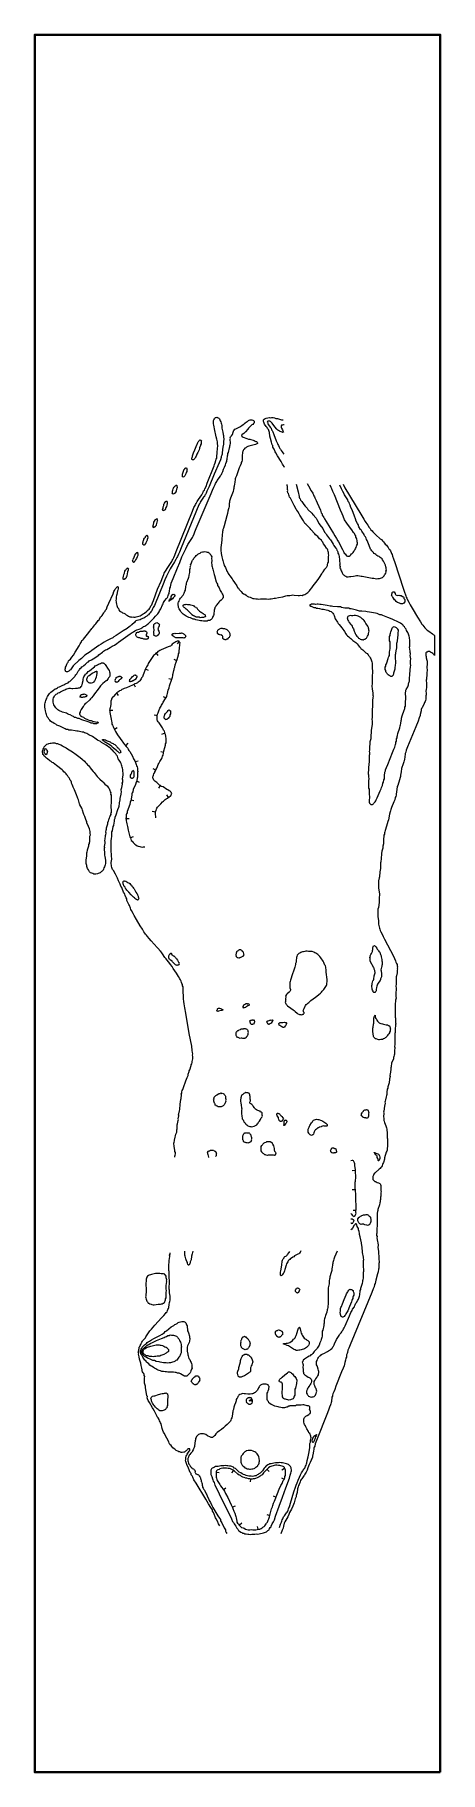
# Model space of a CAD drawing. Header units: millimetres. Extents: x -4 to 26, y -121 to 7.
import ezdxf

# ---------------------------------------------------------------- set-up
doc = ezdxf.new("R2010")
doc.units = ezdxf.units.MM
doc.header["$MEASUREMENT"] = 0
doc.layers.add('Layer 1', color=7, linetype='Continuous', lineweight=0)

msp = doc.modelspace()

# ---------------------------------------------------------------- linework, layer by layer
at = {"layer": 'Layer 1', "color": 250, "lineweight": 5, "true_color": 0x231f20}
for p, q in [((4.87, -38.54), (4.73, -38.36)), ((6.29, -37.68), (6.42, -37.52)), ((4.14, -39.65), (3.92, -39.56)), ((6.01, -38.82), (6.22, -38.91)), ((3.19, -40.88), (3.08, -40.68)), ((5.65, -40.24), (5.87, -40.3)), ((1.93, -41.49), (1.79, -41.31)), ((5.22, -41.56), (5.43, -41.68)), ((1.51, -42.6), (1.29, -42.61)), ((4.57, -42.92), (4.8, -42.98)), ((1.82, -43.89), (1.62, -44)), ((5.14, -44.35), (5.37, -44.25)), ((2.61, -45.03), (2.44, -45.21)), ((5.05, -45.63), (5.28, -45.69)), ((3.38, -46.35), (3.16, -46.41)), ((4.47, -46.89), (4.67, -47)), ((3.48, -47.92), (3.27, -47.83)), ((4.9, -48.35), (5.04, -48.16)), ((3.05, -49.28), (2.85, -49.23)), ((4.42, -50.06), (4.65, -50.09)), ((5.48, -48.84), (5.59, -49.04)), ((2.72, -50.61), (2.5, -50.61)), ((3.01, -51.95), (2.8, -52.02)), ((19.21, -76.62), (19.44, -76.59)), ((19.22, -78.03), (19.47, -78.04)), ((19.28, -79.56), (19.5, -79.56)), ((11.59, -93.67), (11.83, -93.64)), ((11.6, -93.64), (11.8, -93.54)), ((10.31, -98.99), (10.44, -98.83)), ((13.08, -98.88), (12.91, -98.75)), ((14, -98.76), (14.21, -98.63)), ((9.37, -98.98), (9.16, -98.96)), ((9.87, -100.13), (9.7, -100.25)), ((11.69, -99.66), (11.72, -99.45)), ((13.98, -99.35), (14.18, -99.46)), ((10.55, -101.44), (10.36, -101.52)), ((13.37, -100.69), (13.58, -100.78)), ((11.04, -102.7), (10.88, -102.86)), ((12.9, -102.06), (13.11, -102.15)), ((12.18, -102.96), (12.22, -103.16))]:
    msp.add_line(p, q, dxfattribs=at)
at = {"layer": 'Layer 1', "color": 240, "lineweight": 40, "true_color": 0xed1c24}
msp.add_lwpolyline([(25.73, -121.13), (-4.27, -121.13), (-4.27, 7.37), (25.73, 7.37)], close=True, dxfattribs=at)
at = {"layer": 'Layer 1', "color": 250, "lineweight": 5, "true_color": 0x231f20}
for points in [[(6.09, -75.63), (6.09, -75.57), (6.12, -75.49), (6.13, -75.4), (6.14, -75.3), (6.1, -75.23), (6.08, -75.13), (6.04, -74.86), (6.04, -74.77), (6.01, -74.69), (6.02, -74.6), (6.05, -74.52), (6.06, -74.43), (6.06, -74.34), (6.09, -74.28), (6.17, -73.94), (6.23, -73.78), (6.24, -73.69), (6.23, -73.62), (6.27, -73.54), (6.26, -73.32), (6.26, -73.26), (6.29, -73.18), (6.33, -72.94), (6.36, -72.86), (6.35, -72.8), (6.38, -72.59), (6.37, -72.52), (6.38, -72.43), (6.44, -72.21), (6.45, -72.11), (6.45, -72.02), (6.48, -71.81), (6.48, -71.72), (6.54, -71.37), (6.57, -71.29), (6.58, -71.04), (6.57, -70.98), (6.6, -70.9), (6.61, -70.81), (6.64, -70.72), (6.68, -70.64), (6.74, -70.48), (6.91, -69.99), (7.01, -69.75), (7.08, -69.59), (7.09, -69.5), (7.14, -69.3), (7.16, -69.25), (7.19, -69.17), (7.31, -68.87), (7.31, -68.81), (7.34, -68.73), (7.37, -68.65), (7.38, -68.56), (7.39, -68.46), (7.42, -68.38), (7.43, -68.29), (7.43, -68.2), (7.41, -68.1), (7.42, -68.01), (7.4, -67.91), (7.37, -67.74), (7.34, -67.44), (7.16, -66.49), (6.91, -64.98), (6.82, -64.6), (6.78, -64.3), (6.76, -64.14), (6.74, -63.94), (6.73, -63.75), (6.72, -63.4), (6.72, -63.24), (6.7, -63.14), (6.71, -63.05), (6.67, -62.98), (6.65, -62.87), (6.62, -62.8), (6.59, -62.72), (6.57, -62.62), (6.51, -62.53), (6.45, -62.45), (6.36, -62.28), (6.22, -62.04), (6.1, -61.86), (5.98, -61.69), (5.89, -61.53), (5.77, -61.38), (5.64, -61.23), (5.49, -61.05), (5.44, -60.96), (5.35, -60.87), (5.18, -60.61), (5.12, -60.52), (5.06, -60.43), (4.99, -60.37), (4.93, -60.29), (4.78, -60.13), (4.35, -59.64), (4.2, -59.48), (4.08, -59.31), (4, -59.21), (3.93, -59.15), (3.87, -59.07), (3.81, -58.98), (3.71, -58.78), (3.53, -58.52), (3.25, -58.06), (3.09, -57.77), (3, -57.61), (2.89, -57.41), (2.83, -57.33), (2.81, -57.22), (2.73, -57.03), (2.7, -56.96), (2.55, -56.65), (2.53, -56.54), (2.5, -56.47), (2.42, -56.28), (2.39, -56.2), (2.36, -56.13), (2.3, -56.04), (2.19, -55.78), (2.16, -55.7), (2.1, -55.61), (2.04, -55.46), (1.93, -55.2), (1.85, -55.01), (1.78, -54.86), (1.73, -54.77), (1.69, -54.7), (1.55, -54.45), (1.49, -54.36), (1.46, -54.29), (1.43, -54.21), (1.4, -54.11), (1.4, -54.04), (1.38, -53.94), (1.39, -53.85), (1.42, -53.61), (1.43, -53.52), (1.41, -53.42), (1.41, -53.26), (1.39, -53.01), (1.38, -52.94), (1.39, -52.85), (1.38, -52.57), (1.37, -52.37), (1.37, -52.28), (1.41, -52.04), (1.42, -51.95), (1.43, -51.77), (1.43, -51.68), (1.44, -51.59), (1.47, -51.51), (1.54, -51.19), (1.57, -51.11), (1.57, -51.05), (1.6, -50.97), (1.63, -50.76), (1.63, -50.67), (1.67, -50.58), (1.67, -50.49), (1.74, -50.33), (1.88, -49.92), (1.94, -49.76), (1.98, -49.68), (1.97, -49.62), (2, -49.53), (2.01, -49.44), (2.05, -49.21), (2.05, -49.12), (2.12, -48.8), (2.11, -48.74), (2.15, -48.65), (2.13, -48.46), (2.14, -48.37), (2.17, -48.29), (2.21, -48.05), (2.2, -47.99), (2.24, -47.91), (2.24, -47.75), (2.23, -47.69), (2.27, -47.36), (2.27, -47.3), (2.28, -47.21), (2.24, -47.13), (2.25, -47.04), (2.25, -46.97), (2.22, -46.87), (2.19, -46.8), (2.17, -46.69), (2.14, -46.62), (2.12, -46.52), (2.06, -46.43), (2.03, -46.35), (1.97, -46.27), (1.91, -46.18), (1.84, -45.99), (1.78, -45.9), (1.72, -45.82), (1.63, -45.72), (1.57, -45.66), (1.51, -45.57), (1.44, -45.51), (1.35, -45.42), (1.28, -45.36), (1.19, -45.29), (1.11, -45.25), (1.01, -45.18), (0.66, -44.97), (0.59, -44.91), (0.36, -44.79), (0.26, -44.72), (-0.01, -44.54), (-0.27, -44.41), (-0.34, -44.35), (-0.42, -44.31), (-0.5, -44.28), (-0.58, -44.25), (-0.66, -44.21), (-0.77, -44.2), (-0.87, -44.19), (-1.06, -44.14), (-1.16, -44.13), (-1.27, -44.12), (-1.56, -44.06), (-1.65, -44.05), (-1.75, -44.05), (-1.83, -44.01), (-1.94, -44), (-2.02, -43.96), (-2.13, -43.92), (-2.41, -43.77), (-2.63, -43.68), (-2.72, -43.61), (-2.83, -43.57), (-2.93, -43.5), (-3.01, -43.46), (-3.1, -43.39), (-3.16, -43.31), (-3.23, -43.25), (-3.29, -43.16), (-3.35, -43.07), (-3.38, -43), (-3.4, -42.9), (-3.43, -42.82), (-3.48, -42.64), (-3.51, -42.48), (-3.53, -42.37), (-3.53, -42.31), (-3.53, -42.22), (-3.52, -42.13), (-3.51, -42.04), (-3.48, -41.96), (-3.45, -41.87), (-3.42, -41.79), (-3.38, -41.71), (-3.35, -41.63), (-3.33, -41.58), (-3.29, -41.5), (-3.23, -41.43), (-3.18, -41.36), (-3.12, -41.29), (-3.07, -41.25), (-2.88, -41.11), (-2.75, -41.01), (-2.67, -40.97), (-2.58, -40.92), (-2.54, -40.87), (-2.43, -40.85), (-2.2, -40.73), (-2.12, -40.7), (-2.04, -40.67), (-1.96, -40.61), (-1.88, -40.58), (-1.81, -40.55), (-1.75, -40.48), (-1.67, -40.45), (-1.61, -40.38), (-1.56, -40.34), (-1.41, -40.18), (-1.31, -40.1), (-1.29, -40.04), (-1.23, -39.97), (-1.17, -39.9), (-1.05, -39.7), (-0.99, -39.63), (-0.97, -39.58), (-0.91, -39.51), (-0.85, -39.44), (-0.79, -39.37), (-0.71, -39.34), (-0.65, -39.27), (-0.52, -39.17), (-0.37, -39.04), (-0.3, -39.01), (-0.24, -38.94), (-0.08, -38.85), (0.17, -38.7), (0.35, -38.59), (0.42, -38.56), (0.48, -38.49), (0.75, -38.28), (0.81, -38.22), (0.89, -38.18), (0.95, -38.11), (1.05, -38.09), (1.3, -37.95), (1.37, -37.91), (1.46, -37.86), (1.62, -37.77), (1.8, -37.65), (1.93, -37.55), (2.61, -37.05), (2.78, -36.93), (2.94, -36.84), (3.03, -36.78), (3.12, -36.72), (3.19, -36.69), (3.28, -36.63), (3.46, -36.58), (3.57, -36.53), (3.65, -36.5), (3.73, -36.44), (3.78, -36.4), (3.86, -36.37), (3.94, -36.31), (4.02, -36.28), (4.08, -36.21), (4.15, -36.18), (4.21, -36.11), (4.27, -36.04), (4.42, -35.91), (4.54, -35.77), (4.66, -35.64), (4.77, -35.52), (4.83, -35.46), (4.89, -35.39), (4.92, -35.31), (4.95, -35.23), (5.05, -35.08), (5.17, -34.78), (5.23, -34.71), (5.26, -34.63), (5.29, -34.55), (5.35, -34.48), (5.48, -34.32), (5.54, -34.25), (5.57, -34.19), (5.6, -34.11), (5.63, -34.03), (5.67, -33.95), (5.67, -33.86), (5.69, -33.81), (5.73, -33.57), (5.76, -33.49), (5.77, -33.4), (5.79, -33.35), (5.83, -33.18), (5.9, -33.02), (5.96, -32.85), (6.29, -32.05), (6.46, -31.65), (6.62, -31.25), (6.84, -30.81), (6.9, -30.64), (6.97, -30.48), (7.03, -30.41), (7.06, -30.33), (7.31, -29.97), (7.34, -29.89), (7.4, -29.82), (7.44, -29.71), (7.51, -29.55), (7.58, -29.39), (7.68, -29.15), (8.77, -26.56), (8.87, -26.32), (8.97, -26.08), (9.07, -25.9), (9.11, -25.82), (9.2, -25.68), (9.23, -25.59), (9.39, -25.38), (9.45, -25.31), (9.48, -25.23), (9.54, -25.16), (9.57, -25.08), (9.64, -24.92), (9.7, -24.76), (9.77, -24.6), (9.84, -24.43), (9.87, -24.35), (9.9, -24.27), (9.93, -24.19), (9.94, -24.1), (9.97, -24.02), (9.98, -23.78), (10.01, -23.69), (10.02, -23.6), (10.05, -23.52), (10.13, -23.18), (10.17, -23.1), (10.16, -23.04), (10.19, -22.95), (10.2, -22.86), (10.21, -22.77), (10.18, -22.61), (10.18, -22.54), (10.2, -22.49), (10.19, -22.42), (10.22, -22.37), (10.28, -22.3), (10.35, -22.2), (10.38, -22.12), (10.39, -22.1), (10.4, -22.01), (10.42, -21.95), (10.43, -21.93), (10.48, -21.88), (10.54, -21.81), (10.61, -21.78), (10.7, -21.72), (10.94, -21.6), (11.07, -21.5), (11.2, -21.43), (11.26, -21.36), (11.39, -21.26), (11.47, -21.23), (11.53, -21.16), (11.6, -21.13), (11.67, -21.12), (11.73, -21.12), (11.8, -21.11), (11.85, -21.13), (11.91, -21.16), (11.95, -21.2), (11.96, -21.24), (11.95, -21.27), (11.96, -21.33), (11.91, -21.38), (11.85, -21.45), (11.8, -21.49), (11.65, -21.62), (11.59, -21.68), (11.54, -21.73), (11.49, -21.8), (11.31, -22), (11.25, -22.07), (11.2, -22.12), (11.07, -22.19), (11.06, -22.22), (11.02, -22.23), (11.04, -22.27), (11.03, -22.3), (11.07, -22.35), (11.15, -22.38), (11.23, -22.41), (11.34, -22.46), (11.42, -22.49), (11.53, -22.53), (11.64, -22.55), (11.95, -22.64), (12.03, -22.68), (12.08, -22.7), (12.14, -22.72), (12.18, -22.77), (12.2, -22.81), (12.21, -22.85), (12.16, -22.89), (12.12, -22.9), (12.05, -22.94), (11.95, -22.96), (11.77, -23.01), (11.67, -23.03), (11.56, -23.05), (11.49, -23.08), (11.4, -23.14), (11.35, -23.18), (11.28, -23.21), (11.22, -23.28), (11.17, -23.32), (11.15, -23.38), (11.11, -23.46), (11.09, -23.51), (11.09, -23.6), (11.08, -23.69), (11.08, -23.92), (11.08, -24.01), (11.07, -24.1), (11.04, -24.18), (11, -24.26), (11, -24.35), (10.93, -24.51), (10.86, -24.67), (10.66, -25.24), (10.59, -25.4), (10.56, -25.48), (10.55, -25.58), (10.52, -25.66), (10.52, -25.75), (10.51, -25.84), (10.47, -26.01), (10.46, -26.1), (10.46, -26.19), (10.42, -26.27), (10.4, -26.42), (10.2, -26.9), (10.17, -27.04), (10.14, -27.12), (10.13, -27.22), (10.1, -27.3), (10.1, -27.36), (10.1, -27.52), (10.09, -27.61), (10.06, -27.69), (10.02, -27.86), (9.98, -28.03), (9.94, -28.2), (9.73, -28.96), (9.69, -29.13), (9.65, -29.21), (9.65, -29.3), (9.61, -29.38), (9.61, -29.47), (9.6, -29.56), (9.59, -29.75), (9.58, -29.84), (9.57, -30.02), (9.52, -30.38), (9.5, -30.56), (9.5, -30.65), (9.49, -30.74), (9.49, -30.83), (9.52, -30.91), (9.51, -31), (9.57, -31.24), (9.61, -31.45), (9.64, -31.52), (9.67, -31.6), (9.69, -31.7), (9.72, -31.77), (9.74, -31.88), (9.83, -32.04), (9.91, -32.23), (9.94, -32.3), (10, -32.39), (10.03, -32.47), (10.09, -32.55), (10.15, -32.64), (10.34, -32.87), (10.39, -32.96), (10.51, -33.13), (10.69, -33.39), (10.73, -33.51), (10.8, -33.56), (10.86, -33.65), (10.95, -33.75), (11.01, -33.81), (11.07, -33.9), (11.17, -33.97), (11.28, -34.01), (11.37, -34.08), (11.44, -34.14), (11.55, -34.19), (11.66, -34.23), (11.76, -34.27), (11.87, -34.32), (11.96, -34.32), (12.08, -34.34), (12.2, -34.36), (12.31, -34.38), (12.42, -34.36), (12.66, -34.36), (12.88, -34.36), (13, -34.38), (13.11, -34.36), (13.23, -34.35), (13.34, -34.33), (13.44, -34.31), (13.54, -34.29), (13.75, -34.24), (14.08, -34.19), (14.3, -34.13), (14.4, -34.11), (14.5, -34.09), (14.59, -34.09), (14.72, -34.08), (14.82, -34.06), (14.91, -34.07), (15.21, -34.1), (15.31, -34.1), (15.41, -34.08), (15.5, -34.09), (15.58, -34.06), (15.64, -34.05), (15.72, -34.02), (15.79, -33.99), (15.85, -33.92), (15.93, -33.89), (15.99, -33.82), (16.05, -33.75), (16.11, -33.68), (16.23, -33.54), (16.32, -33.39), (16.52, -33.13), (16.7, -32.93), (16.79, -32.78), (16.97, -32.5), (17, -32.42), (17.06, -32.35), (17.2, -32.16), (17.26, -32.09), (17.28, -32.04), (17.34, -31.97), (17.38, -31.89), (17.38, -31.8), (17.42, -31.72), (17.45, -31.64), (17.45, -31.55), (17.46, -31.46), (17.47, -31.36), (17.47, -31.27), (17.47, -31.21), (17.48, -31.12), (17.45, -31.01), (17.46, -30.92), (17.43, -30.85), (17.41, -30.75), (17.38, -30.67), (17.31, -30.61), (17.18, -30.4), (17.1, -30.27), (17.03, -30.15), (16.96, -30.09), (16.93, -30.02), (16.86, -29.96), (16.79, -29.9), (16.66, -29.75), (16.59, -29.69), (16.5, -29.62), (16.44, -29.53), (16.16, -29.23), (16.1, -29.14), (15.87, -28.92), (15.79, -28.83), (15.72, -28.77), (15.66, -28.68), (15.6, -28.59), (15.55, -28.51), (15.34, -28.17), (15.29, -28.06), (15.18, -27.89), (15.12, -27.8), (15.07, -27.75), (15.04, -27.67), (14.92, -27.44), (14.86, -27.35), (14.64, -26.91), (14.58, -26.83), (14.56, -26.72), (14.53, -26.65), (14.5, -26.57), (14.46, -26.5), (14.43, -26.42), (14.44, -26.33), (14.43, -26.27), (14.43, -26.04), (14.4, -25.97), (14.39, -25.9)], [(9.03, -24.42), (9.08, -24.28), (9.12, -24.11), (9.16, -24.03), (9.19, -23.95), (9.2, -23.86), (9.19, -23.79), (9.22, -23.58), (9.22, -23.49), (9.26, -23.26), (9.26, -23.17), (9.27, -23.07), (9.25, -22.82), (9.26, -22.73), (9.22, -22.65), (9.2, -22.55), (9.15, -22.37), (9.02, -21.78), (8.99, -21.62), (8.97, -21.51), (8.95, -21.41), (8.95, -21.35), (8.95, -21.25), (8.96, -21.16), (8.98, -21.11), (9.02, -21.03), (9.06, -20.99), (9.11, -20.94), (9.15, -20.93), (9.22, -20.92), (9.27, -20.95), (9.3, -20.96), (9.35, -20.98), (9.39, -21.03), (9.42, -21.1), (9.45, -21.18), (9.49, -21.25), (9.51, -21.36), (9.54, -21.43), (9.56, -21.53), (9.57, -21.73), (9.64, -22.01), (9.66, -22.2), (9.69, -22.28), (9.68, -22.37), (9.71, -22.54), (9.7, -22.72), (9.7, -22.78), (9.7, -22.87), (9.69, -22.97), (9.67, -23.02), (9.62, -23.28), (9.61, -23.37), (9.6, -23.49), (9.6, -23.56), (9.6, -23.65), (9.56, -23.73), (9.53, -23.81), (9.52, -23.9), (9.46, -24.06), (9.36, -24.3), (8.99, -25.12), (8.62, -26.03), (8.47, -26.38), (8.41, -26.54), (8.37, -26.62), (8.31, -26.69), (8.28, -26.77), (8.22, -26.84), (8.07, -27.06), (8.01, -27.12), (7.97, -27.21), (7.94, -27.29), (7.88, -27.35), (7.82, -27.52), (7.75, -27.68), (7.64, -27.94), (6.56, -30.57), (6.43, -30.89), (6.36, -31.05), (6.3, -31.21), (6.24, -31.28), (6.17, -31.44), (6.07, -31.61), (5.75, -32.14), (5.63, -32.37), (5.56, -32.53), (5.47, -32.68), (5.36, -32.95), (5.23, -33.27), (4.95, -33.94), (4.58, -34.85), (4.48, -35), (4.45, -35.08), (4.42, -35.16), (4.38, -35.24), (4.32, -35.31), (4.26, -35.38), (4.2, -35.45), (4.14, -35.52), (4.1, -35.56), (4.01, -35.62), (3.92, -35.68), (3.87, -35.72), (3.79, -35.78), (3.69, -35.8), (3.6, -35.86), (3.52, -35.89), (3.28, -35.94), (3.21, -35.98), (3.16, -36.02), (3.1, -36.09), (2.9, -36.26), (2.85, -36.3), (2.79, -36.37), (2.71, -36.43), (2.57, -36.53), (2.27, -36.72), (1.75, -37.07), (1.59, -37.16), (1.5, -37.22), (1.34, -37.31), (1.03, -37.46), (0.87, -37.55), (0.78, -37.61), (0.71, -37.64), (0.65, -37.71), (0.48, -37.8), (-0.05, -38.17), (-0.18, -38.27), (-0.38, -38.38), (-0.43, -38.42), (-0.52, -38.48), (-0.58, -38.55), (-0.82, -38.76), (-1.01, -38.91), (-1.05, -38.95), (-1.36, -39.23), (-1.42, -39.3), (-1.57, -39.52), (-1.63, -39.59), (-1.68, -39.63), (-1.74, -39.7), (-1.81, -39.73), (-1.85, -39.75), (-1.92, -39.75), (-1.97, -39.73), (-1.99, -39.69), (-2, -39.65), (-2.02, -39.62), (-2.02, -39.55), (-1.99, -39.47), (-1.99, -39.41), (-1.96, -39.33), (-1.93, -39.25), (-1.9, -39.17), (-1.86, -39.09), (-1.8, -39.02), (-1.77, -38.94), (-1.72, -38.89), (-1.62, -38.81), (-1.59, -38.73), (-1.53, -38.66), (-1.41, -38.52), (-1.28, -38.29), (-0.99, -37.82), (-0.9, -37.67), (-0.81, -37.52), (-0.78, -37.44), (-0.72, -37.37), (-0.67, -37.32), (-0.48, -37.09), (-0.28, -36.83), (-0.22, -36.76), (-0.1, -36.62), (-0.04, -36.55), (0.02, -36.48), (0.18, -36.26), (0.24, -36.19), (0.37, -36.03), (0.43, -35.96), (0.49, -35.89), (0.6, -35.69), (0.66, -35.62), (0.71, -35.58), (0.85, -35.38), (0.87, -35.33), (0.93, -35.26), (0.97, -35.18), (1.03, -35.11), (1.09, -34.95), (1.2, -34.68), (1.53, -33.97), (1.59, -33.81), (1.63, -33.73), (1.66, -33.65), (1.72, -33.58), (1.74, -33.53), (1.79, -33.48), (1.83, -33.47), (1.84, -33.44), (1.87, -33.45), (1.89, -33.46), (1.91, -33.5), (1.89, -33.56), (1.89, -33.62), (1.88, -33.71), (1.86, -33.76), (1.79, -34.02), (1.78, -34.11), (1.75, -34.19), (1.74, -34.28), (1.74, -34.37), (1.73, -34.46), (1.75, -34.56), (1.76, -34.63), (1.78, -34.73), (1.8, -34.83), (1.83, -34.91), (1.86, -34.98), (1.92, -35.07), (1.95, -35.15), (2.01, -35.23), (2.08, -35.29), (2.16, -35.33), (2.23, -35.39), (2.31, -35.42), (2.41, -35.46), (2.48, -35.52), (2.54, -35.55), (2.59, -35.57), (2.66, -35.63), (2.71, -35.65), (2.77, -35.67), (2.86, -35.68), (2.91, -35.7), (2.98, -35.69), (3.07, -35.7), (3.16, -35.71), (3.24, -35.68), (3.34, -35.66), (3.44, -35.63), (3.52, -35.6), (3.6, -35.55), (3.68, -35.51), (3.76, -35.46), (3.85, -35.4), (4.03, -35.25), (4.08, -35.21), (4.13, -35.17), (4.19, -35.1), (4.25, -35.03), (4.29, -34.95), (4.32, -34.87), (4.38, -34.8), (4.44, -34.64), (4.51, -34.48), (4.82, -33.64), (5.07, -33.05), (5.2, -32.73), (5.28, -32.54), (5.31, -32.46), (5.34, -32.38), (5.4, -32.31), (5.44, -32.23), (5.52, -32.11), (5.76, -31.74), (5.86, -31.59), (5.89, -31.51), (5.95, -31.44), (6.01, -31.28), (6.08, -31.12), (6.19, -30.85), (7.39, -27.87), (7.5, -27.6), (7.59, -27.45), (7.62, -27.37), (7.66, -27.29), (7.75, -27.14), (7.84, -26.99), (8.08, -26.65), (8.17, -26.5), (8.19, -26.45), (8.22, -26.37), (8.28, -26.3), (8.32, -26.22), (8.4, -26.03), (8.49, -25.79), (8.99, -24.52), (9.03, -24.42)], [(14.2, -24.63), (14.17, -24.56), (14.11, -24.47), (14.05, -24.39), (13.97, -24.2), (13.68, -23.76), (13.57, -23.56), (13.52, -23.48), (13.48, -23.4), (13.44, -23.29), (13.38, -23.2), (13.35, -23.13), (13.33, -23.02), (13.3, -22.95), (13.24, -22.77), (13.17, -22.49), (13.12, -22.31), (13.1, -22.05), (13.07, -21.98), (13.04, -21.9), (13.01, -21.83), (12.95, -21.74), (12.92, -21.67), (12.85, -21.61), (12.73, -21.43), (12.7, -21.36), (12.67, -21.28), (12.65, -21.24), (12.65, -21.18), (12.64, -21.11), (12.69, -21.07), (12.7, -21.05), (12.78, -21.01), (12.85, -20.98), (12.96, -20.96), (13.06, -20.94), (13.15, -20.95), (13.25, -20.93), (13.37, -20.94), (13.46, -20.95), (13.57, -21), (13.69, -21.01), (13.99, -21.11), (14.11, -21.12)], [(14.19, -21.47), (14.12, -21.47), (14.05, -21.51), (13.98, -21.51), (13.96, -21.56), (13.95, -21.59), (13.95, -21.65), (13.98, -21.73), (14.06, -21.85), (14.09, -21.93), (14.11, -21.97), (14.12, -22.01), (14.08, -22.02), (14.05, -22.04), (14.02, -22.03), (13.97, -22), (13.89, -21.97), (13.83, -21.95), (13.76, -21.89), (13.71, -21.87), (13.64, -21.81), (13.5, -21.62), (13.43, -21.56), (13.33, -21.43), (13.3, -21.35), (13.25, -21.3), (13.18, -21.24), (13.13, -21.22), (13.08, -21.2), (13.01, -21.2), (12.97, -21.22), (12.94, -21.24), (12.93, -21.26)], [(12.93, -21.26), (12.95, -21.27), (12.96, -21.34), (12.97, -21.38), (13, -21.45), (13.1, -21.59), (13.15, -21.64), (13.21, -21.72), (13.25, -21.84), (13.28, -21.91), (13.34, -22), (13.42, -22.19), (13.6, -22.67), (13.68, -22.86), (13.71, -22.93), (13.77, -23.02), (13.81, -23.13), (13.87, -23.22), (13.9, -23.29), (13.96, -23.38), (14.02, -23.47), (14.08, -23.55), (14.16, -23.65)], [(7.92, -23.24), (7.88, -23.32), (7.8, -23.53), (7.71, -23.66), (7.66, -23.79), (7.63, -23.87), (7.6, -23.92), (7.56, -23.97), (7.51, -24.01), (7.49, -24.06), (7.45, -24.08), (7.42, -24.07), (7.38, -24.08), (7.37, -24.04), (7.35, -24.01), (7.35, -23.94), (7.37, -23.89), (7.39, -23.83), (7.39, -23.77), (7.42, -23.69), (7.47, -23.56), (7.56, -23.34), (7.67, -23.07), (7.74, -22.91), (7.76, -22.86), (7.79, -22.78), (7.82, -22.73), (7.86, -22.68), (7.89, -22.63), (7.92, -22.61), (7.96, -22.6), (7.99, -22.61), (8.02, -22.62), (8.04, -22.63), (8.06, -22.67), (8.05, -22.7), (8.05, -22.76), (8.03, -22.81), (8.03, -22.88), (8, -22.96), (7.98, -23.01), (7.91, -23.17), (7.92, -23.24)], [(6.89, -25.13), (6.88, -25.16), (6.84, -25.24), (6.83, -25.26), (6.8, -25.28), (6.78, -25.31), (6.75, -25.32), (6.71, -25.34), (6.68, -25.33), (6.66, -25.32), (6.67, -25.29), (6.65, -25.25), (6.67, -25.2), (6.67, -25.13), (6.7, -24.99), (6.73, -24.91), (6.76, -24.83), (6.78, -24.77), (6.8, -24.75), (6.83, -24.73), (6.84, -24.71), (6.88, -24.69), (6.89, -24.66), (6.93, -24.65), (6.96, -24.66), (6.97, -24.7), (7, -24.71), (6.99, -24.73), (7, -24.77), (6.99, -24.8), (6.98, -24.83), (6.97, -24.85), (6.97, -24.94), (6.94, -25), (6.9, -25.1), (6.89, -25.13)], [(6.18, -26.4), (6.17, -26.43), (6.11, -26.5), (6.1, -26.53), (6.08, -26.55), (6.05, -26.57), (6.04, -26.59), (6.01, -26.58), (5.97, -26.6), (5.94, -26.59), (5.92, -26.58), (5.93, -26.55), (5.9, -26.54), (5.92, -26.49), (5.93, -26.39), (5.94, -26.3), (5.97, -26.22), (5.99, -26.17), (6, -26.14), (6.02, -26.09), (6.06, -26.07), (6.08, -26.02), (6.13, -25.98), (6.17, -25.96), (6.18, -25.93), (6.21, -25.95), (6.24, -25.96), (6.25, -25.99), (6.24, -26.02), (6.26, -26.06), (6.27, -26.1), (6.26, -26.12), (6.24, -26.18), (6.22, -26.23), (6.2, -26.35), (6.18, -26.4)], [(15.07, -25.87), (15.21, -26.43), (15.29, -26.77), (15.29, -26.84), (15.32, -26.91), (15.37, -26.96), (15.4, -27.04), (15.44, -27.09), (15.48, -27.14), (15.64, -27.36), (15.74, -27.49), (15.87, -27.64), (15.93, -27.73), (16.22, -28), (16.31, -28.1), (16.38, -28.16), (16.43, -28.25), (16.49, -28.33), (16.54, -28.38), (16.59, -28.47), (16.77, -28.79), (16.83, -28.88), (17.03, -29.15), (17.06, -29.23), (17.2, -29.44), (17.25, -29.52), (17.31, -29.61), (17.53, -29.92), (17.6, -29.98), (17.66, -30.07), (17.81, -30.31), (17.86, -30.4), (17.9, -30.48), (18, -30.61), (18.04, -30.66), (18.07, -30.74), (18.11, -30.78), (18.14, -30.86), (18.16, -30.96), (18.2, -31.04), (18.23, -31.11), (18.25, -31.22), (18.25, -31.28), (18.27, -31.38), (18.27, -31.47), (18.29, -31.8), (18.28, -31.89), (18.32, -31.96), (18.31, -32.06), (18.34, -32.13), (18.37, -32.21), (18.4, -32.28), (18.44, -32.36), (18.47, -32.43), (18.53, -32.52), (18.57, -32.57), (18.62, -32.59), (18.66, -32.64), (18.74, -32.67), (18.82, -32.71), (18.92, -32.71), (19.02, -32.69), (19.11, -32.7), (19.31, -32.66), (19.42, -32.64), (19.52, -32.62), (19.64, -32.63), (19.75, -32.65), (19.87, -32.67), (19.96, -32.67), (20.2, -32.71), (20.69, -32.82), (20.81, -32.83), (20.9, -32.84), (21.02, -32.86), (21.12, -32.84), (21.24, -32.85), (21.31, -32.82), (21.39, -32.79), (21.46, -32.76), (21.51, -32.72), (21.57, -32.65), (21.6, -32.57), (21.65, -32.52), (21.69, -32.44), (21.72, -32.36), (21.71, -32.3), (21.75, -32.22), (21.72, -32.14), (21.72, -32.05), (21.69, -31.98), (21.67, -31.87), (21.64, -31.8), (21.61, -31.72), (21.58, -31.65), (21.52, -31.56), (21.46, -31.47), (21.43, -31.4), (21.36, -31.34), (21.29, -31.28), (21.22, -31.22), (21.11, -31.18), (21.03, -31.14), (20.96, -31.08), (20.89, -31.02), (20.81, -30.99), (20.78, -30.91), (20.71, -30.85), (20.67, -30.81), (20.61, -30.72), (20.57, -30.67), (20.54, -30.59), (20.49, -30.48), (20.46, -30.41), (20.33, -30.04), (20.27, -29.95), (20.25, -29.85), (20.19, -29.76), (20.13, -29.68), (20.1, -29.6), (19.93, -29.34), (19.87, -29.25), (19.83, -29.21), (19.71, -29.03), (19.66, -28.85), (19.6, -28.77), (19.51, -28.61), (19.46, -28.43), (19.38, -28.24), (19.2, -27.76), (19.11, -27.6), (19.06, -27.42), (19.01, -27.31), (18.98, -27.23), (18.92, -27.14), (18.88, -27.03), (18.65, -26.66), (18.62, -26.58), (18.51, -26.41), (18.43, -26.22), (18.29, -25.94)], [(15.87, -25.82), (15.98, -26), (16.18, -26.36), (16.3, -26.53), (16.37, -26.72), (16.43, -26.81), (16.46, -26.88), (16.54, -27.07), (16.62, -27.26), (16.87, -27.8), (16.92, -27.98), (16.98, -28.06), (17, -28.17), (17.06, -28.25), (17.12, -28.34), (17.17, -28.43), (17.28, -28.63), (17.82, -29.51), (17.94, -29.68), (18.05, -29.88), (18.16, -30.05), (18.19, -30.13), (18.5, -30.69), (18.54, -30.81), (18.6, -30.89), (18.63, -30.97), (18.7, -31.03), (18.73, -31.1), (18.8, -31.16), (18.86, -31.18), (18.92, -31.18), (18.98, -31.18), (19.06, -31.14), (19.11, -31.1), (19.17, -31.03), (19.22, -30.99), (19.28, -30.92), (19.34, -30.85), (19.37, -30.77), (19.43, -30.7), (19.46, -30.62), (19.5, -30.54), (19.53, -30.46), (19.56, -30.38), (19.6, -30.3), (19.6, -30.21), (19.57, -30.13), (19.58, -30.04), (19.56, -29.94), (19.52, -29.86), (19.49, -29.79), (19.47, -29.69), (19.41, -29.6), (19.38, -29.52), (19.32, -29.44), (19.18, -29.25), (18.94, -28.93), (18.82, -28.76), (18.76, -28.67), (18.7, -28.59), (18.65, -28.5), (18.61, -28.43), (18.57, -28.31), (18.54, -28.24), (18.46, -28.05), (18.35, -27.78), (17.9, -26.66), (17.79, -26.4), (17.71, -26.21), (17.65, -26.12), (17.58, -25.93)], [(18.54, -25.86), (18.68, -26.14), (19.85, -28.09), (20.07, -28.46), (20.16, -28.62), (20.22, -28.71), (20.36, -28.89), (20.48, -29.07), (20.54, -29.15), (20.6, -29.24), (20.69, -29.31), (20.75, -29.4), (20.82, -29.46), (20.97, -29.62), (21.29, -29.9), (21.39, -29.97), (21.45, -30.06), (21.52, -30.12), (21.6, -30.22), (21.66, -30.3), (21.76, -30.38), (21.81, -30.46), (21.87, -30.55), (21.93, -30.64), (21.99, -30.72), (22.05, -30.81), (22.09, -30.92), (22.13, -31), (22.18, -31.08), (22.2, -31.19), (22.28, -31.38), (22.36, -31.66), (22.98, -33.57), (23.07, -33.86), (23.15, -34.05), (23.18, -34.13), (23.21, -34.23), (23.26, -34.31), (23.31, -34.43), (23.4, -34.59), (23.51, -34.79), (23.65, -35.04), (24.04, -35.7), (24.27, -36.04), (24.36, -36.21), (24.45, -36.3), (24.51, -36.39), (24.59, -36.49), (24.68, -36.59), (24.77, -36.66), (24.87, -36.73), (25.16, -36.94), (25.2, -36.99), (25.25, -37.01), (25.29, -37.06)], [(5.4, -27.68), (5.39, -27.71), (5.38, -27.73), (5.37, -27.76), (5.33, -27.78), (5.32, -27.8), (5.28, -27.82), (5.24, -27.83), (5.22, -27.82), (5.19, -27.81), (5.2, -27.78), (5.19, -27.75), (5.22, -27.67), (5.24, -27.55), (5.28, -27.44), (5.27, -27.38), (5.31, -27.3), (5.32, -27.27), (5.38, -27.2), (5.39, -27.17), (5.4, -27.15), (5.44, -27.13), (5.48, -27.12), (5.5, -27.13), (5.53, -27.14), (5.55, -27.18), (5.53, -27.2), (5.52, -27.23), (5.53, -27.29), (5.51, -27.41), (5.47, -27.52), (5.43, -27.6), (5.41, -27.65), (5.4, -27.68)], [(4.69, -28.95), (4.65, -28.97), (4.64, -28.99), (4.63, -29.02), (4.59, -29.04), (4.55, -29.05), (4.54, -29.08), (4.52, -29.07), (4.51, -29.09), (4.48, -29.08), (4.49, -29.06), (4.47, -29.02), (4.48, -28.99), (4.48, -28.93), (4.51, -28.85), (4.53, -28.73), (4.55, -28.68), (4.59, -28.6), (4.6, -28.57), (4.61, -28.54), (4.62, -28.51), (4.66, -28.5), (4.67, -28.47), (4.71, -28.46), (4.74, -28.44), (4.78, -28.43), (4.8, -28.46), (4.79, -28.49), (4.8, -28.53), (4.78, -28.58), (4.77, -28.67), (4.73, -28.78), (4.72, -28.87), (4.7, -28.92), (4.69, -28.95)], [(4.04, -30), (4.02, -30.05), (3.97, -30.16), (3.95, -30.21), (3.92, -30.29), (3.88, -30.31), (3.87, -30.33), (3.86, -30.36), (3.82, -30.38), (3.79, -30.37), (3.77, -30.36), (3.74, -30.34), (3.71, -30.33), (3.72, -30.31), (3.72, -30.24), (3.73, -30.21), (3.74, -30.12), (3.76, -30.07), (3.77, -30.04), (3.79, -29.99), (3.81, -29.94), (3.85, -29.86), (3.91, -29.79), (3.93, -29.73), (3.97, -29.72), (3.98, -29.69), (3.99, -29.66), (4.03, -29.65), (4.05, -29.66), (4.07, -29.7), (4.08, -29.73), (4.1, -29.77), (4.09, -29.8), (4.11, -29.84), (4.09, -29.86), (4.08, -29.89), (4.05, -29.97), (4.04, -30)], [(2.5, -32.74), (2.48, -32.8), (2.47, -32.82), (2.43, -32.84), (2.42, -32.87), (2.38, -32.88), (2.37, -32.91), (2.33, -32.93), (2.31, -32.91), (2.28, -32.9), (2.26, -32.87), (2.27, -32.84), (2.28, -32.75), (2.3, -32.69), (2.33, -32.55), (2.38, -32.44), (2.4, -32.3), (2.44, -32.22), (2.47, -32.2), (2.49, -32.17), (2.51, -32.12), (2.55, -32.11), (2.56, -32.08), (2.58, -32.09), (2.59, -32.06), (2.62, -32.07), (2.64, -32.11), (2.66, -32.12), (2.64, -32.18), (2.65, -32.24), (2.6, -32.35), (2.57, -32.49), (2.55, -32.64), (2.51, -32.72), (2.5, -32.74)], [(3.3, -31.26), (3.29, -31.29), (3.26, -31.37), (3.19, -31.46), (3.15, -31.54), (3.1, -31.58), (3.09, -31.61), (3.08, -31.64), (3.04, -31.65), (3.02, -31.64), (2.99, -31.63), (3, -31.6), (2.98, -31.59), (2.99, -31.57), (2.97, -31.53), (2.99, -31.48), (3, -31.45), (2.99, -31.41), (3.05, -31.34), (3.08, -31.26), (3.14, -31.13), (3.21, -31.03), (3.24, -30.95), (3.28, -30.94), (3.29, -30.91), (3.33, -30.89), (3.32, -30.92), (3.34, -30.93), (3.33, -30.96), (3.35, -31), (3.36, -31.03), (3.36, -31.12), (3.35, -31.15), (3.33, -31.18), (3.31, -31.23), (3.3, -31.26)], [(9.62, -34.3), (9.61, -34.33), (9.59, -34.38), (9.53, -34.45), (9.39, -34.55), (9.35, -34.59), (9.29, -34.66), (9.26, -34.72), (9.2, -34.78), (9.16, -34.83), (9.12, -34.91), (9.06, -34.98), (9.04, -35.03), (9.03, -35.12), (9.01, -35.18), (9.01, -35.27), (8.98, -35.41), (8.97, -35.5), (8.94, -35.58), (8.91, -35.66), (8.88, -35.72), (8.85, -35.8), (8.79, -35.87), (8.74, -35.91), (8.67, -35.94), (8.56, -35.96), (8.49, -35.99), (8.4, -35.99), (8.29, -36.01), (8.2, -36), (8.09, -35.98), (7.99, -35.98), (7.88, -35.96), (7.77, -35.92), (7.65, -35.9), (7.54, -35.85), (7.45, -35.85), (7.35, -35.8), (7.24, -35.76), (7.13, -35.72), (7.02, -35.67), (6.92, -35.63), (6.85, -35.57), (6.77, -35.53), (6.7, -35.47), (6.63, -35.41), (6.57, -35.33), (6.51, -35.24), (6.45, -35.15), (6.42, -35.08), (6.36, -34.99), (6.37, -34.9), (6.34, -34.83), (6.35, -34.73), (6.35, -34.64), (6.37, -34.59), (6.41, -34.51), (6.44, -34.43), (6.46, -34.38), (6.52, -34.31), (6.71, -34.07), (6.75, -33.99), (6.77, -33.94), (6.8, -33.86), (6.83, -33.78), (6.87, -33.7), (6.91, -33.43), (6.92, -33.34), (6.95, -33.26), (6.96, -33.17), (6.98, -33.12), (7.1, -32.82), (7.13, -32.74), (7.14, -32.65), (7.16, -32.6), (7.19, -32.39), (7.2, -32.27), (7.21, -32.18), (7.24, -32.03), (7.23, -31.97), (7.27, -31.89), (7.26, -31.83), (7.29, -31.75), (7.32, -31.69), (7.35, -31.61), (7.38, -31.53), (7.4, -31.48), (7.46, -31.41), (7.5, -31.33), (7.56, -31.26), (7.61, -31.22), (7.67, -31.15), (7.75, -31.09), (7.8, -31.05), (7.89, -30.99), (7.96, -30.96), (8.05, -30.9), (8.15, -30.88), (8.22, -30.87), (8.32, -30.85), (8.41, -30.86), (8.49, -30.89), (8.56, -30.89), (8.6, -30.94), (8.65, -30.96), (8.69, -31.01), (8.75, -31.09), (8.78, -31.17), (8.82, -31.24), (8.81, -31.34), (8.81, -31.4), (8.83, -31.5), (8.81, -31.71), (8.83, -31.81), (8.82, -31.91), (8.86, -31.98), (8.88, -32.08), (8.91, -32.16), (9, -32.54), (9.03, -32.62), (9.16, -33.08), (9.2, -33.19), (9.24, -33.26), (9.26, -33.37), (9.31, -33.45), (9.37, -33.54), (9.45, -33.73), (9.54, -33.89), (9.6, -33.98), (9.63, -34.05), (9.66, -34.13), (9.67, -34.19), (9.66, -34.28), (9.62, -34.3)], [(5.82, -34.27), (5.82, -34.18), (5.86, -34.1), (5.87, -34.07), (5.88, -34.04), (5.91, -34.05), (5.92, -34.03), (5.96, -34.01), (5.98, -34.02), (6.02, -34.01), (6.05, -34.02), (6.07, -34.03), (6.06, -34.05), (6.09, -34.07), (6.08, -34.09), (6.07, -34.12), (6.09, -34.13), (6.08, -34.16), (6.07, -34.18), (6.03, -34.2), (6.02, -34.23), (5.97, -34.27), (5.91, -34.34), (5.82, -34.42), (5.73, -34.48), (5.68, -34.52), (5.65, -34.51), (5.68, -34.46), (5.69, -34.43), (5.7, -34.41), (5.75, -34.36), (5.79, -34.35), (5.8, -34.32), (5.81, -34.29), (5.82, -34.27)], [(23.08, -34.61), (23.07, -34.64), (23.06, -34.67), (23.02, -34.68), (22.98, -34.7), (22.94, -34.71), (22.88, -34.72), (22.81, -34.72), (22.76, -34.7), (22.71, -34.68), (22.63, -34.65), (22.57, -34.62), (22.5, -34.56), (22.45, -34.54), (22.43, -34.5), (22.35, -34.41), (22.26, -34.31), (22.23, -34.23), (22.19, -34.19), (22.17, -34.15), (22.13, -34.1), (22.15, -34.04), (22.15, -33.98), (22.16, -33.95), (22.16, -33.89), (22.19, -33.87), (22.2, -33.85), (22.24, -33.83), (22.28, -33.82), (22.31, -33.83), (22.33, -33.84), (22.35, -33.87), (22.38, -33.95), (22.4, -33.99), (22.41, -34.03), (22.44, -34.04), (22.48, -34.09), (22.52, -34.07), (22.57, -34.09), (22.67, -34.07), (22.73, -34.09), (22.79, -34.09), (22.85, -34.11), (22.87, -34.12), (22.94, -34.18), (23, -34.2), (23.04, -34.25), (23.04, -34.32), (23.09, -34.37), (23.1, -34.4), (23.11, -34.47), (23.1, -34.5), (23.1, -34.56), (23.09, -34.59), (23.08, -34.61)], [(8.34, -35.68), (8.31, -35.67), (8.26, -35.71), (8.2, -35.72), (8.13, -35.72), (8.07, -35.72), (7.96, -35.75), (7.88, -35.71), (7.79, -35.71), (7.7, -35.7), (7.62, -35.67), (7.54, -35.63), (7.46, -35.6), (7.36, -35.53), (7.32, -35.48), (7.25, -35.42), (7.14, -35.31), (7.08, -35.23), (7.01, -35.17), (6.94, -35.11), (6.82, -35.02), (6.78, -34.98), (6.74, -34.93), (6.72, -34.89), (6.7, -34.85), (6.72, -34.82), (6.73, -34.8), (6.76, -34.78), (6.8, -34.77), (6.87, -34.76), (6.94, -34.73), (7.02, -34.76), (7.09, -34.76), (7.18, -34.76), (7.26, -34.8), (7.38, -34.81), (7.46, -34.85), (7.53, -34.91), (7.61, -34.94), (7.65, -34.99), (7.73, -35.02), (7.76, -35.1), (7.87, -35.21), (7.92, -35.26), (7.98, -35.32), (8.04, -35.34), (8.19, -35.43), (8.23, -35.48), (8.31, -35.51), (8.33, -35.55), (8.34, -35.59), (8.36, -35.63), (8.35, -35.65), (8.34, -35.68)], [(16.08, -34.8), (16.07, -34.83), (16.09, -34.87), (16.12, -34.88), (16.17, -34.9), (16.22, -34.92), (16.38, -34.99), (16.5, -35), (16.58, -35.04), (16.67, -35.04), (16.79, -35.06), (16.96, -35.1), (17.08, -35.12), (17.2, -35.13), (17.28, -35.17), (17.4, -35.18), (17.48, -35.22), (17.56, -35.25), (17.66, -35.29), (17.71, -35.34), (17.78, -35.4), (17.83, -35.49), (17.87, -35.57), (17.95, -35.82), (18.01, -35.91), (18.07, -35.99), (18.12, -36.08), (18.18, -36.17), (18.24, -36.25), (18.45, -36.5), (18.51, -36.58), (18.6, -36.68), (18.65, -36.77), (18.74, -36.93), (18.8, -37.02), (18.87, -37.08), (18.97, -37.15), (19.03, -37.23), (19.1, -37.29), (19.19, -37.36), (19.26, -37.42), (19.4, -37.54), (19.48, -37.58), (19.55, -37.64), (19.59, -37.68), (19.73, -37.87), (19.8, -37.93), (19.86, -38.01), (19.93, -38.07), (20, -38.13), (20.23, -38.33), (20.33, -38.4), (20.39, -38.48), (20.43, -38.53), (20.49, -38.62), (20.55, -38.7), (20.58, -38.78), (20.61, -38.86), (20.64, -38.93), (20.67, -39.01), (20.69, -39.11), (20.7, -39.17), (20.69, -39.26), (20.69, -39.42), (20.69, -39.51), (20.71, -39.68), (20.71, -39.74), (20.71, -39.83), (20.7, -40.02), (20.69, -40.48), (20.68, -40.67), (20.67, -40.76), (20.67, -40.85), (20.69, -40.95), (20.69, -41.02), (20.74, -41.29), (20.73, -41.38), (20.75, -41.48), (20.76, -41.54), (20.75, -41.64), (20.71, -41.87), (20.71, -41.96), (20.71, -42.03), (20.71, -42.18), (20.71, -42.27), (20.71, -42.34), (20.7, -42.52), (20.69, -42.77), (20.68, -42.95), (20.68, -43.02), (20.68, -43.11), (20.67, -43.26), (20.69, -43.37), (20.69, -43.46), (20.69, -43.52), (20.69, -43.61), (20.62, -44.08), (20.62, -44.15), (20.62, -44.24), (20.59, -44.45), (20.59, -44.54), (20.59, -44.61), (20.58, -44.7), (20.52, -44.92), (20.52, -45.01), (20.52, -45.08), (20.5, -45.29), (20.49, -45.53), (20.48, -45.63), (20.49, -45.69), (20.49, -45.85), (20.48, -45.94), (20.48, -46.09), (20.46, -46.37), (20.43, -46.82), (20.42, -47.01), (20.4, -47.19), (20.4, -47.28), (20.43, -47.36), (20.42, -47.54), (20.44, -47.64), (20.43, -47.8), (20.42, -48.07), (20.43, -48.26), (20.42, -48.36), (20.46, -48.43), (20.47, -48.78), (20.47, -48.85), (20.49, -48.95), (20.49, -49.04), (20.46, -49.25), (20.47, -49.31), (20.47, -49.38), (20.5, -49.45), (20.52, -49.49), (20.56, -49.54), (20.59, -49.55), (20.65, -49.55), (20.71, -49.57), (20.76, -49.53), (20.8, -49.48), (20.85, -49.44), (20.91, -49.37), (20.95, -49.29), (20.98, -49.21), (21.07, -49.06), (21.14, -48.9), (21.22, -48.71), (21.28, -48.55), (21.35, -48.39), (21.38, -48.31), (21.45, -48.15), (21.49, -47.98), (21.52, -47.9), (21.56, -47.73), (21.59, -47.65), (21.6, -47.56), (21.61, -47.31), (21.63, -47.26), (21.63, -47.16), (21.67, -47.08), (21.67, -46.99), (21.74, -46.83), (21.84, -46.59), (22.2, -45.71), (22.3, -45.47), (22.37, -45.31), (22.41, -45.13), (22.44, -45.05), (22.45, -44.96), (22.48, -44.88), (22.49, -44.7), (22.53, -44.62), (22.53, -44.53), (22.56, -44.45), (22.59, -44.3), (22.73, -43.89), (22.76, -43.75), (22.79, -43.67), (22.8, -43.57), (22.83, -43.34), (22.87, -43.26), (22.87, -43.17), (22.91, -43), (23.05, -42.58), (23.07, -42.53), (23.11, -42.45), (23.11, -42.36), (23.15, -42.28), (23.15, -42.19), (23.16, -42), (23.18, -41.73), (23.19, -41.64), (23.18, -41.57), (23.16, -41.41), (23.15, -41.34), (23.16, -41.25), (23.18, -41.2), (23.19, -41.11), (23.21, -41.05), (23.33, -40.85), (23.36, -40.77), (23.38, -40.72), (23.39, -40.62), (23.41, -40.57), (23.42, -40.48), (23.44, -40.43), (23.46, -40.22), (23.47, -39.97), (23.48, -39.88), (23.49, -39.7), (23.49, -39.6), (23.53, -39.37), (23.54, -39.28), (23.53, -39.15), (23.53, -38.9), (23.54, -38.81), (23.52, -38.64), (23.51, -38.58), (23.52, -38.4), (23.49, -38.32), (23.5, -38.23), (23.46, -37.93), (23.47, -37.84), (23.47, -37.78), (23.47, -37.53), (23.48, -37.44), (23.47, -37.37), (23.45, -37.27), (23.45, -37.21), (23.43, -37.11), (23.4, -37.03), (23.37, -36.95), (23.32, -36.84), (23.29, -36.77), (23.23, -36.68), (23.2, -36.6), (23.14, -36.52), (23.08, -36.43), (23.01, -36.37), (22.95, -36.28), (22.88, -36.22), (22.79, -36.15), (22.68, -36.11), (22.59, -36.04), (22.48, -35.99), (22.37, -35.95), (22.16, -35.86), (21.84, -35.73), (21.49, -35.59), (21.38, -35.54), (21.26, -35.52), (21.16, -35.48), (21.05, -35.44), (20.93, -35.42), (20.5, -35.33), (20.31, -35.32), (20.23, -35.29), (19.93, -35.26), (19.84, -35.25), (19.75, -35.25), (19.52, -35.18), (19.13, -35.08), (19.04, -35.08), (18.96, -35.04), (18.68, -35.03), (18.42, -34.98), (18.34, -34.95), (18.25, -34.94), (18.12, -34.95), (17.79, -34.91), (17.67, -34.89), (17.58, -34.89), (17.35, -34.85), (16.91, -34.77), (16.82, -34.76), (16.7, -34.74), (16.61, -34.74), (16.51, -34.76), (16.42, -34.75), (16.33, -34.74), (16.23, -34.74), (16.17, -34.74), (16.12, -34.78), (16.08, -34.8)], [(18.86, -35.73), (18.85, -35.75), (18.86, -35.82), (18.86, -35.88), (18.9, -35.93), (18.94, -36.01), (18.99, -36.09), (19.12, -36.24), (19.16, -36.29), (19.22, -36.37), (19.24, -36.48), (19.3, -36.56), (19.35, -36.74), (19.41, -36.83), (19.44, -36.9), (19.49, -37.02), (19.55, -37.1), (19.62, -37.16), (19.68, -37.25), (19.76, -37.28), (19.8, -37.33), (19.88, -37.36), (19.94, -37.36), (20, -37.38), (20.06, -37.38), (20.11, -37.33), (20.17, -37.33), (20.22, -37.29), (20.27, -37.25), (20.31, -37.16), (20.35, -37.12), (20.39, -37.04), (20.42, -36.96), (20.42, -36.9), (20.45, -36.82), (20.46, -36.73), (20.45, -36.66), (20.45, -36.6), (20.41, -36.52), (20.41, -36.46), (20.38, -36.38), (20.32, -36.29), (20.22, -36.16), (20.15, -36.03), (20.09, -35.95), (20.04, -35.9), (19.98, -35.84), (19.91, -35.78), (19.84, -35.72), (19.76, -35.69), (19.65, -35.64), (19.57, -35.61), (19.45, -35.59), (19.36, -35.59), (19.26, -35.61), (19.17, -35.6), (19.07, -35.59), (19.01, -35.6), (18.93, -35.63), (18.9, -35.65), (18.87, -35.7), (18.86, -35.73)], [(3.99, -36.96), (3.98, -36.98), (3.97, -37.01), (3.98, -37.05), (3.97, -37.08), (3.99, -37.11), (4.02, -37.12), (4.08, -37.12), (4.11, -37.13), (4.13, -37.14), (4.12, -37.17), (4.14, -37.21), (4.13, -37.23), (4.11, -37.29), (4.07, -37.3), (4.06, -37.33), (3.99, -37.33), (3.95, -37.35), (3.93, -37.34), (3.86, -37.34), (3.81, -37.32), (3.7, -37.28), (3.61, -37.27), (3.5, -37.23), (3.44, -37.23), (3.39, -37.21), (3.36, -37.2), (3.31, -37.18), (3.26, -37.13), (3.22, -37.08), (3.21, -37.04), (3.2, -36.98), (3.21, -36.95), (3.22, -36.92), (3.23, -36.9), (3.28, -36.85), (3.33, -36.81), (3.4, -36.81), (3.47, -36.77), (3.55, -36.74), (3.61, -36.74), (3.68, -36.73), (3.74, -36.73), (3.8, -36.72), (3.87, -36.72), (3.9, -36.73), (3.95, -36.75), (3.98, -36.76), (3.99, -36.8), (4.01, -36.84), (4.02, -36.88), (4.01, -36.9), (4, -36.93), (3.99, -36.96)], [(4.92, -36.37), (4.91, -36.4), (4.88, -36.48), (4.87, -36.5), (4.85, -36.53), (4.83, -36.58), (4.85, -36.62), (4.86, -36.66), (4.9, -36.74), (4.91, -36.77), (4.93, -36.81), (4.94, -36.85), (4.92, -36.9), (4.91, -36.93), (4.89, -36.98), (4.88, -37.01), (4.84, -37.02), (4.83, -37.05), (4.78, -37.09), (4.74, -37.11), (4.71, -37.1), (4.65, -37.1), (4.62, -37.09), (4.6, -37.08), (4.57, -37.07), (4.55, -37.03), (4.54, -36.99), (4.56, -36.94), (4.54, -36.9), (4.55, -36.75), (4.57, -36.69), (4.56, -36.63), (4.53, -36.49), (4.52, -36.43), (4.53, -36.4), (4.53, -36.33), (4.55, -36.28), (4.54, -36.24), (4.58, -36.2), (4.6, -36.17), (4.63, -36.16), (4.67, -36.14), (4.71, -36.13), (4.75, -36.11), (4.8, -36.13), (4.83, -36.14), (4.88, -36.17), (4.91, -36.18), (4.92, -36.21), (4.95, -36.23), (4.93, -36.28), (4.94, -36.32), (4.93, -36.34), (4.92, -36.37)], [(6.87, -37.17), (6.86, -37.2), (6.83, -37.22), (6.79, -37.23), (6.75, -37.25), (6.7, -37.23), (6.54, -37.22), (6.35, -37.24), (6.26, -37.23), (6.23, -37.22), (6.16, -37.23), (6.11, -37.2), (6.08, -37.19), (6.03, -37.17), (5.99, -37.12), (5.96, -37.11), (5.92, -37.06), (5.89, -37.05), (5.9, -37.02), (5.89, -36.99), (5.9, -36.96), (5.94, -36.94), (5.95, -36.92), (5.99, -36.9), (6.05, -36.9), (6.09, -36.88), (6.14, -36.9), (6.4, -36.88), (6.53, -36.88), (6.56, -36.89), (6.59, -36.87), (6.65, -36.89), (6.7, -36.91), (6.73, -36.93), (6.77, -36.97), (6.82, -37), (6.85, -37.01), (6.87, -37.05), (6.88, -37.08), (6.9, -37.12), (6.89, -37.15), (6.87, -37.17)], [(10.14, -37.14), (10.13, -37.17), (10.12, -37.2), (10.07, -37.24), (10.02, -37.28), (10, -37.33), (9.94, -37.34), (9.9, -37.36), (9.86, -37.37), (9.82, -37.39), (9.77, -37.36), (9.74, -37.35), (9.72, -37.34), (9.69, -37.33), (9.66, -37.32), (9.65, -37.28), (9.64, -37.15), (9.65, -37.13), (9.61, -37.08), (9.58, -37.07), (9.56, -37.03), (9.54, -37.02), (9.5, -37.03), (9.39, -36.99), (9.35, -37.01), (9.34, -36.97), (9.31, -36.96), (9.28, -36.95), (9.24, -36.9), (9.24, -36.83), (9.22, -36.8), (9.24, -36.74), (9.27, -36.69), (9.28, -36.66), (9.33, -36.62), (9.36, -36.6), (9.41, -36.56), (9.45, -36.54), (9.53, -36.51), (9.59, -36.51), (9.64, -36.53), (9.71, -36.53), (9.76, -36.55), (9.82, -36.57), (9.9, -36.6), (9.95, -36.62), (9.99, -36.67), (10.03, -36.72), (10.08, -36.77), (10.12, -36.82), (10.15, -36.9), (10.17, -36.93), (10.17, -37), (10.18, -37.06), (10.15, -37.12), (10.14, -37.14)], [(25.29, -37.06), (25.31, -38.54), (25.27, -38.49), (25.23, -38.44), (25.18, -38.39), (25.11, -38.33), (25.01, -38.29), (24.93, -38.25), (24.84, -38.25), (24.76, -38.28), (24.72, -38.3), (24.67, -38.34), (24.66, -38.36), (24.67, -38.43), (24.65, -38.48), (24.65, -38.55), (24.68, -38.62), (24.68, -38.71), (24.73, -38.89), (24.76, -38.97), (24.75, -39.06), (24.76, -39.12), (24.74, -39.46), (24.75, -39.59), (24.75, -39.68), (24.74, -39.77), (24.74, -39.93), (24.71, -40.29), (24.68, -40.37), (24.69, -40.44), (24.71, -40.54), (24.7, -40.79), (24.7, -40.85), (24.69, -41.1), (24.67, -41.15), (24.69, -41.35), (24.68, -41.44), (24.67, -41.53), (24.67, -41.62), (24.66, -41.71), (24.67, -41.78), (24.63, -41.86), (24.6, -41.94), (24.57, -42.02), (24.53, -42.1), (24.38, -42.41), (24.35, -42.46), (24.32, -42.54), (24.31, -42.63), (24.24, -42.89), (24.23, -42.98), (24.17, -43.14), (24.1, -43.39), (23.92, -43.82), (23.31, -45.29), (23.21, -45.53), (23.18, -45.7), (23.14, -45.78), (23.14, -45.87), (23.11, -46.02), (23.07, -46.25), (23.05, -46.31), (23.04, -46.4), (22.98, -46.56), (22.87, -46.89), (22.87, -46.98), (22.83, -47.06), (22.83, -47.15), (22.79, -47.39), (22.79, -47.48), (22.75, -47.56), (22.71, -47.73), (22.58, -48.15), (22.54, -48.23), (22.54, -48.32), (22.51, -48.37), (22.51, -48.46), (22.47, -48.79), (22.46, -48.88), (22.43, -48.96), (22.39, -49.04), (22.36, -49.21), (22.29, -49.37), (22.12, -49.78), (22.06, -49.94), (22.05, -50.03), (22.02, -50.11), (21.98, -50.28), (21.91, -50.69), (21.85, -50.82), (21.81, -50.99), (21.67, -51.4), (21.64, -51.49), (21.63, -51.58), (21.6, -51.66), (21.59, -51.75), (21.56, -51.83), (21.55, -51.92), (21.54, -52.1), (21.52, -52.47), (21.48, -52.64), (21.47, -52.73), (21.48, -52.79), (21.41, -53.02), (21.37, -53.19), (21.37, -53.28), (21.36, -53.47), (21.35, -53.56), (21.32, -53.79), (21.31, -53.88), (21.3, -54.13), (21.31, -54.2), (21.3, -54.29), (21.25, -54.55), (21.25, -54.64), (21.23, -54.82), (21.23, -54.92), (21.21, -54.97), (21.17, -55.2), (21.17, -55.3), (21.16, -55.39), (21.15, -55.48), (21.16, -55.54), (21.17, -55.74), (21.22, -56.01), (21.23, -56.2), (21.23, -56.29), (21.22, -56.38), (21.21, -56.47), (21.22, -56.54), (21.21, -56.63), (21.2, -56.81), (21.15, -57.17), (21.12, -57.31), (21.11, -57.4), (21.11, -57.49), (21.1, -57.58), (21.12, -57.69), (21.11, -57.87), (21.15, -58.14), (21.17, -58.33), (21.16, -58.42), (21.19, -58.5), (21.21, -58.6), (21.23, -58.7), (21.26, -58.78), (21.29, -58.88), (21.34, -58.97), (21.42, -59.16), (21.51, -59.32), (21.59, -59.51), (22.26, -60.78), (22.34, -60.95), (22.42, -61.13), (22.45, -61.21), (22.5, -61.32), (22.53, -61.4), (22.53, -61.49), (22.56, -61.57), (22.55, -61.66), (22.56, -61.72), (22.55, -61.81), (22.54, -61.9), (22.54, -62), (22.48, -62.22), (22.47, -62.31), (22.46, -62.4), (22.46, -62.49), (22.47, -62.62), (22.46, -62.72), (22.46, -62.87), (22.45, -62.96), (22.47, -63.16), (22.46, -63.25), (22.43, -63.48), (22.43, -63.55), (22.43, -63.77), (22.46, -63.87), (22.42, -64.04), (22.4, -64.38), (22.4, -64.47), (22.39, -64.56), (22.38, -64.65), (22.4, -64.85), (22.39, -64.94), (22.38, -65.19), (22.4, -65.29), (22.41, -65.35), (22.42, -65.7), (22.43, -65.77), (22.42, -65.86), (22.42, -65.92), (22.4, -66.13), (22.39, -66.22), (22.38, -66.41), (22.37, -66.5), (22.37, -66.75), (22.36, -66.84), (22.37, -66.97), (22.36, -67.21), (22.36, -67.3), (22.35, -67.46), (22.36, -67.52), (22.35, -67.77), (22.34, -67.95), (22.34, -68.02), (22.31, -68.1), (22.3, -68.19), (22.27, -68.27), (22.26, -68.36), (22.13, -68.68), (22.13, -68.77), (22.09, -68.85), (22.09, -68.95), (22.08, -69.04), (22.07, -69.22), (22.05, -69.27), (22.04, -69.36), (22, -69.6), (22.01, -69.67), (21.97, -69.84), (21.97, -69.9), (21.97, -69.99), (21.95, -70.05), (21.94, -70.14), (21.85, -70.44), (21.84, -70.53), (21.81, -70.61), (21.8, -70.71), (21.78, -70.76), (21.77, -70.94), (21.77, -71.01), (21.74, -71.09), (21.73, -71.18), (21.67, -71.4), (21.66, -71.49), (21.63, -71.57), (21.64, -71.64), (21.6, -71.88), (21.55, -72.23), (21.54, -72.32), (21.55, -72.39), (21.53, -72.66), (21.55, -72.76), (21.55, -72.83), (21.55, -72.92), (21.58, -72.99), (21.61, -73.07), (21.69, -73.32), (21.72, -73.4), (21.76, -73.47), (21.78, -73.58), (21.78, -73.64), (21.81, -73.81), (21.81, -73.96), (21.81, -74.03), (21.8, -74.21), (21.83, -74.29), (21.83, -74.44), (21.83, -74.51), (21.82, -74.75), (21.82, -74.91), (21.8, -74.96), (21.79, -75.05), (21.8, -75.12), (21.77, -75.2), (21.73, -75.28), (21.59, -75.69), (21.59, -75.78), (21.52, -76.03), (21.48, -76.11), (21.45, -76.19), (21.42, -76.28), (21.38, -76.36), (21.33, -76.4), (21.27, -76.47), (21.21, -76.54), (20.92, -76.79), (20.87, -76.83), (20.81, -76.9), (20.78, -76.98), (20.75, -77.06), (20.73, -77.12), (20.73, -77.18), (20.73, -77.25), (20.75, -77.28), (20.79, -77.33), (20.84, -77.38), (20.88, -77.43), (20.93, -77.45), (20.98, -77.47), (21.07, -77.51), (21.15, -77.54), (21.2, -77.56), (21.25, -77.58), (21.27, -77.62), (21.31, -77.67), (21.32, -77.74), (21.32, -77.8), (21.32, -77.87), (21.33, -77.99), (21.34, -78.12), (21.35, -78.19), (21.34, -78.28), (21.33, -78.53), (21.3, -78.61), (21.3, -78.76), (21.29, -78.85), (21.29, -78.94), (21.25, -79.03), (21.23, -79.17), (21.12, -79.5), (21.11, -79.59), (21.08, -79.67), (21.07, -79.77), (21.07, -79.86), (21.06, -79.95), (21.06, -80.04), (21.05, -80.19), (21.06, -80.57), (21.05, -80.73), (21.04, -80.91), (21.03, -81.16), (21.03, -81.25), (21.02, -81.34), (21.01, -81.43), (21.05, -81.51), (21.04, -81.6), (21.09, -81.87), (21.11, -81.97), (21.13, -82.14), (21.12, -82.32), (21.16, -82.59), (21.19, -83.13), (21.2, -83.42), (21.19, -83.51), (21.19, -83.6), (21.19, -83.66), (21.19, -83.75), (21.18, -83.85), (21.15, -83.93), (21.13, -84.11), (21.09, -84.28), (20.97, -84.73), (20.9, -84.98), (20.87, -85.06), (20.83, -85.23), (20.76, -85.39), (20.66, -85.64), (19.06, -89.52), (18.96, -89.76), (18.9, -89.92), (18.86, -90.09), (18.83, -90.17), (18.79, -90.25), (18.78, -90.43), (18.75, -90.51), (18.72, -90.66), (18.68, -90.83), (18.61, -91.08), (18.54, -91.24), (18.43, -91.51), (17.99, -92.58), (17.92, -92.83), (17.85, -92.99), (17.79, -93.15), (17.75, -93.23), (17.75, -93.32), (17.71, -93.4), (17.68, -93.7), (17.65, -93.78), (17.64, -93.88), (17.61, -93.96), (17.54, -94.12), (17.48, -94.28), (17.39, -94.56), (16.58, -96.6), (16.48, -96.84), (16.45, -97.01), (16.41, -97.09), (16.38, -97.17), (16.37, -97.27), (16.34, -97.35), (16.3, -97.67), (16.28, -97.73), (16.27, -97.82), (16.24, -97.9), (16.2, -97.98), (16.17, -98.06), (16.11, -98.22), (16.04, -98.38), (15.94, -98.62), (15.87, -98.78), (15.81, -98.94), (15.77, -99.02), (15.72, -99.09), (15.68, -99.17), (15.63, -99.21), (15.54, -99.36), (15.48, -99.43), (15.43, -99.48), (15.4, -99.56), (15.37, -99.64), (15.33, -99.72), (15.31, -99.77), (15.28, -99.85), (15.24, -99.93), (15.21, -100.01), (15.17, -100.18), (15.13, -100.44), (15.1, -100.59), (15.06, -100.67), (15.06, -100.76), (14.99, -100.92), (14.91, -101.2), (14.81, -101.44), (14.71, -101.68), (14.58, -101.91), (14.52, -102.07), (14.45, -102.23), (14.37, -102.36), (14.23, -102.61), (14.21, -102.67), (14.19, -102.72), (14.14, -102.92), (14.1, -103.09), (14.04, -103.22), (13.93, -103.49)], [(22.24, -40), (22.19, -40.04), (22.14, -40.08), (22.08, -40.08), (22.05, -40.07), (22, -40.05), (21.94, -40.03), (21.87, -39.97), (21.83, -39.92), (21.79, -39.87), (21.73, -39.79), (21.7, -39.71), (21.69, -39.65), (21.66, -39.57), (21.66, -39.51), (21.66, -39.41), (21.7, -39.33), (21.7, -39.24), (21.74, -39.16), (21.77, -39.08), (21.88, -38.75), (21.91, -38.67), (21.93, -38.62), (21.96, -38.54), (21.97, -38.44), (21.98, -38.35), (21.97, -38.29), (22, -38.14), (22.01, -38.05), (22.01, -37.9), (22.01, -37.81), (22.02, -37.71), (22.01, -37.52), (21.97, -37.45), (21.98, -37.35), (21.98, -37.29), (21.98, -37.2), (21.98, -37.13), (22.01, -37.05), (22.02, -36.96), (22.05, -36.88), (22.06, -36.79), (22.11, -36.66), (22.14, -36.58), (22.17, -36.52), (22.19, -36.47), (22.23, -36.45), (22.27, -36.41), (22.31, -36.4), (22.37, -36.42), (22.42, -36.44), (22.47, -36.46), (22.52, -36.51), (22.56, -36.56), (22.57, -36.6), (22.61, -36.67), (22.61, -36.74), (22.6, -36.83), (22.6, -36.92), (22.59, -37.01), (22.53, -37.46), (22.52, -37.57), (22.48, -37.65), (22.49, -37.72), (22.49, -37.94), (22.48, -38.03), (22.46, -38.08), (22.42, -38.35), (22.42, -38.41), (22.39, -38.49), (22.38, -38.58), (22.4, -38.69), (22.42, -39.03), (22.41, -39.13), (22.4, -39.22), (22.4, -39.31), (22.36, -39.39), (22.36, -39.55), (22.27, -39.85), (22.27, -39.91), (22.25, -39.97), (22.24, -40)], [(4.69, -50.55), (4.69, -50.45), (4.67, -50.29), (4.65, -50.18), (4.64, -50.12), (4.68, -50.04), (4.7, -49.99), (4.73, -49.91), (4.76, -49.83), (4.82, -49.76), (4.87, -49.71), (4.93, -49.64), (5.05, -49.51), (5.17, -49.37), (5.26, -49.31), (5.32, -49.24), (5.37, -49.2), (5.45, -49.14), (5.54, -49.08), (5.68, -48.98), (5.75, -48.95), (5.8, -48.91), (5.82, -48.85), (5.84, -48.8), (5.87, -48.75), (5.83, -48.67), (5.79, -48.62), (5.75, -48.57), (5.67, -48.54), (5.57, -48.47), (5.49, -48.44), (5.22, -48.26), (5.11, -48.22), (5.02, -48.15), (4.96, -48.12), (4.83, -48), (4.76, -47.94), (4.69, -47.88), (4.62, -47.83), (4.55, -47.77), (4.52, -47.69), (4.5, -47.65), (4.47, -47.58), (4.46, -47.51), (4.49, -47.46), (4.51, -47.4), (4.55, -47.3), (4.6, -47.19), (4.62, -47.14), (4.65, -47.06), (4.7, -46.95), (4.76, -46.88), (4.78, -46.83), (4.87, -46.61), (4.9, -46.53), (4.92, -46.48), (4.99, -46.38), (5.03, -46.3), (5.08, -46.23), (5.12, -46.15), (5.15, -46.07), (5.18, -45.99), (5.22, -45.91), (5.25, -45.77), (5.28, -45.6), (5.36, -45.34), (5.4, -45.17), (5.4, -45.08), (5.44, -45), (5.44, -44.91), (5.45, -44.82), (5.45, -44.73), (5.45, -44.66), (5.43, -44.56), (5.42, -44.5), (5.4, -44.39), (5.37, -44.32), (5.34, -44.24), (5.32, -44.14), (5.26, -44.05), (5.23, -43.98), (5.17, -43.89), (5.14, -43.82), (4.92, -43.51), (4.86, -43.45), (4.82, -43.37), (4.79, -43.3), (4.79, -43.23), (4.78, -43.17), (4.78, -43.1), (4.78, -43.01), (4.78, -42.95), (4.81, -42.87), (4.85, -42.79), (4.91, -42.63), (4.99, -42.44), (5.08, -42.29), (5.11, -42.21), (5.21, -42.06), (5.24, -41.98), (5.4, -41.73), (5.44, -41.65), (5.5, -41.58), (5.5, -41.49), (5.53, -41.44), (5.56, -41.36), (5.6, -41.1), (5.67, -40.94), (5.7, -40.79), (5.87, -40.3), (5.91, -40.13), (5.94, -40.05), (5.95, -39.95), (5.98, -39.87), (6.01, -39.66), (6.04, -39.58), (6.04, -39.49), (6.08, -39.41), (6.12, -39.24), (6.26, -38.83), (6.32, -38.67), (6.36, -38.5), (6.37, -38.41), (6.4, -38.33), (6.41, -38.23), (6.44, -38), (6.45, -37.75), (6.47, -37.7), (6.48, -37.61), (6.46, -37.57), (6.42, -37.52), (6.4, -37.48), (6.34, -37.49), (6.27, -37.49), (6.21, -37.5), (6.16, -37.54), (6.09, -37.57), (6.04, -37.61), (5.9, -37.71), (5.84, -37.78), (5.76, -37.84), (5.68, -37.87), (5.6, -37.9), (5.42, -37.98), (5.08, -38.12), (4.99, -38.18), (4.91, -38.21), (4.84, -38.24), (4.78, -38.31), (4.69, -38.37), (4.63, -38.44), (4.58, -38.48), (4.52, -38.55), (4.37, -38.77), (4.22, -38.99), (4.16, -39.06), (4.12, -39.14), (4.09, -39.22), (4, -39.37), (3.93, -39.53), (3.76, -39.96), (3.69, -40.12), (3.63, -40.19), (3.6, -40.27), (3.56, -40.35), (3.5, -40.42), (3.46, -40.46), (3.37, -40.52), (3.32, -40.56), (3.23, -40.62), (3.13, -40.64), (2.97, -40.73), (2.52, -40.92), (2.34, -40.97), (2.25, -41.03), (2.18, -41.06), (2.09, -41.12), (2.01, -41.15), (1.96, -41.19), (1.79, -41.31), (1.74, -41.35), (1.69, -41.39), (1.56, -41.56), (1.51, -41.6), (1.49, -41.66), (1.44, -41.7), (1.41, -41.78), (1.4, -41.81)], [(-0.76, -40.67), (-0.74, -40.61), (-0.74, -40.55), (-0.7, -40.38), (-0.7, -40.28), (-0.66, -40.2), (-0.63, -40.12), (-0.6, -40.04), (-0.54, -39.97), (-0.51, -39.89), (-0.43, -39.86), (-0.37, -39.79), (-0.31, -39.72), (-0.22, -39.67), (-0.08, -39.54), (0.06, -39.44), (0.14, -39.38), (0.2, -39.31), (0.28, -39.28), (0.37, -39.22), (0.44, -39.19), (0.52, -39.16), (0.59, -39.13), (0.67, -39.09), (0.73, -39.09), (0.8, -39.09), (0.82, -39.1), (0.85, -39.11), (0.89, -39.16), (0.94, -39.21), (1.17, -39.55), (1.23, -39.64), (1.25, -39.74), (1.28, -39.82), (1.28, -39.88), (1.28, -39.97), (1.28, -40.04), (1.25, -40.12), (1.19, -40.19), (1.17, -40.24), (1.11, -40.31), (1.05, -40.38), (1, -40.42), (0.77, -40.61), (0.72, -40.65), (0.66, -40.72), (0.6, -40.79), (0.54, -40.86), (0.41, -41.02), (0.14, -41.38), (0.04, -41.53), (-0.08, -41.67), (-0.14, -41.74), (-0.2, -41.81), (-0.46, -42.07), (-0.54, -42.1), (-0.6, -42.17), (-0.63, -42.25), (-0.69, -42.32), (-0.75, -42.39), (-0.78, -42.47), (-0.84, -42.54), (-0.87, -42.59), (-0.9, -42.67), (-0.92, -42.73), (-0.95, -42.81), (-0.95, -42.87), (-0.93, -42.91), (-0.9, -42.99), (-0.85, -43.01), (-0.81, -43.06), (-0.67, -43.11), (-0.6, -43.17), (-0.5, -43.22), (-0.42, -43.25), (-0.31, -43.29), (-0.2, -43.34), (-0.11, -43.34), (0, -43.39), (0.34, -43.47), (0.38, -43.45), (0.4, -43.46), (0.42, -43.5), (0.41, -43.53), (0.4, -43.55), (0.32, -43.58), (0.29, -43.6), (0.19, -43.59), (0.1, -43.59), (0.02, -43.55), (-0.1, -43.54), (-0.2, -43.49), (-0.31, -43.45), (-0.78, -43.29), (-0.88, -43.24), (-0.99, -43.2), (-1.08, -43.19), (-1.24, -43.13), (-1.33, -43.12), (-1.4, -43.06), (-1.48, -43.03), (-1.66, -42.92), (-1.74, -42.89), (-1.85, -42.85), (-1.93, -42.81), (-2.13, -42.76), (-2.21, -42.73), (-2.31, -42.69), (-2.39, -42.65), (-2.5, -42.61), (-2.57, -42.55), (-2.64, -42.49), (-2.7, -42.4), (-2.77, -42.34), (-2.8, -42.27), (-2.86, -42.18), (-2.88, -42.08), (-2.91, -42), (-2.9, -41.91), (-2.91, -41.85), (-2.9, -41.76), (-2.89, -41.67), (-2.83, -41.6), (-2.8, -41.52), (-2.75, -41.47), (-2.69, -41.4), (-2.62, -41.37), (-2.53, -41.31), (-2.45, -41.28), (-2.37, -41.22), (-2.13, -41.1), (-2.05, -41.07), (-1.98, -41.04), (-1.9, -41.01), (-1.8, -40.99), (-1.73, -40.96), (-1.63, -40.96), (-1.54, -40.97), (-1.45, -40.98), (-1.26, -40.96), (-1.19, -40.96), (-1.1, -40.96), (-1.03, -40.93), (-0.96, -40.93), (-0.89, -40.9), (-0.83, -40.83), (-0.8, -40.77), (-0.77, -40.69), (-0.76, -40.67)], [(0.19, -40.34), (0.17, -40.39), (0.14, -40.44), (0.11, -40.46), (0.09, -40.51), (0.05, -40.53), (0, -40.57), (-0.07, -40.58), (-0.09, -40.57), (-0.13, -40.58), (-0.2, -40.59), (-0.25, -40.56), (-0.28, -40.55), (-0.32, -40.5), (-0.34, -40.49), (-0.39, -40.44), (-0.4, -40.41), (-0.41, -40.34), (-0.42, -40.3), (-0.41, -40.28), (-0.39, -40.22), (-0.37, -40.17), (-0.36, -40.14), (-0.34, -40.09), (-0.29, -40.05), (-0.25, -40.03), (-0.15, -39.95), (-0.02, -39.85), (0.15, -39.76), (0.18, -39.74), (0.22, -39.72), (0.26, -39.71), (0.3, -39.69), (0.32, -39.7), (0.34, -39.74), (0.33, -39.77), (0.33, -39.83), (0.32, -39.86), (0.29, -40), (0.27, -40.15), (0.22, -40.26), (0.2, -40.31), (0.19, -40.34)], [(2.15, -40.21), (2.14, -40.23), (2.13, -40.26), (2.05, -40.29), (2.04, -40.32), (2.01, -40.33), (1.96, -40.38), (1.9, -40.45), (1.89, -40.47), (1.87, -40.5), (1.84, -40.51), (1.81, -40.5), (1.8, -40.53), (1.77, -40.52), (1.75, -40.51), (1.72, -40.5), (1.69, -40.49), (1.68, -40.45), (1.69, -40.42), (1.68, -40.36), (1.7, -40.3), (1.73, -40.25), (1.74, -40.22), (1.75, -40.2), (1.76, -40.17), (1.8, -40.15), (1.81, -40.13), (1.85, -40.11), (1.91, -40.11), (1.96, -40.06), (1.99, -40.08), (2.02, -40.06), (2.05, -40.07), (2.08, -40.08), (2.1, -40.09), (2.13, -40.1), (2.15, -40.14), (2.17, -40.15), (2.16, -40.18), (2.15, -40.21)], [(3.25, -40.19), (3.24, -40.22), (3.18, -40.29), (3.17, -40.31), (3.13, -40.33), (3.1, -40.34), (3.09, -40.37), (3.01, -40.4), (2.97, -40.42), (2.9, -40.45), (2.83, -40.45), (2.82, -40.48), (2.79, -40.47), (2.76, -40.49), (2.74, -40.45), (2.75, -40.42), (2.74, -40.38), (2.76, -40.33), (2.77, -40.3), (2.78, -40.28), (2.83, -40.23), (2.88, -40.19), (2.95, -40.1), (3.04, -40.04), (3.07, -40.02), (3.08, -40), (3.12, -39.98), (3.15, -39.99), (3.18, -40), (3.19, -39.97), (3.21, -39.99), (3.23, -40.02), (3.26, -40.03), (3.27, -40.07), (3.29, -40.11), (3.28, -40.14), (3.26, -40.16), (3.25, -40.19)], [(-0.4, -41.53), (-0.44, -41.55), (-0.47, -41.57), (-0.48, -41.59), (-0.55, -41.6), (-0.59, -41.61), (-0.69, -41.63), (-0.73, -41.65), (-0.79, -41.65), (-0.82, -41.64), (-0.85, -41.63), (-0.87, -41.62), (-0.9, -41.61), (-0.93, -41.6), (-0.91, -41.57), (-0.9, -41.55), (-0.89, -41.52), (-0.88, -41.49), (-0.87, -41.47), (-0.86, -41.44), (-0.83, -41.45), (-0.82, -41.42), (-0.76, -41.42), (-0.72, -41.4), (-0.65, -41.4), (-0.63, -41.41), (-0.62, -41.38), (-0.56, -41.4), (-0.51, -41.43), (-0.48, -41.44), (-0.46, -41.45), (-0.43, -41.46), (-0.4, -41.47), (-0.41, -41.5), (-0.39, -41.51), (-0.4, -41.53)], [(1.4, -41.81), (1.39, -41.83), (1.36, -41.91), (1.36, -41.98), (1.35, -42.16), (1.31, -42.4), (1.28, -42.48), (1.27, -42.57), (1.28, -42.63), (1.29, -42.76), (1.37, -43.24), (1.4, -43.4), (1.42, -43.5), (1.44, -43.61), (1.47, -43.68), (1.52, -43.8), (1.55, -43.87), (1.61, -43.96), (1.71, -44.16), (1.86, -44.41), (2.04, -44.67), (2.18, -44.85), (2.24, -44.94), (2.3, -45.02), (2.36, -45.11), (2.48, -45.26), (2.55, -45.32), (2.61, -45.4), (2.64, -45.48), (2.7, -45.56), (2.76, -45.65), (2.85, -45.81), (2.96, -45.99), (3.04, -46.18), (3.13, -46.34), (3.18, -46.45), (3.21, -46.53), (3.24, -46.6), (3.26, -46.7), (3.3, -46.78), (3.32, -46.88), (3.32, -46.95), (3.34, -47.05), (3.35, -47.11), (3.34, -47.2), (3.32, -47.54), (3.3, -47.6), (3.3, -47.69), (3.27, -47.74), (3.27, -47.83), (3.24, -47.91), (3.17, -48.07), (3.01, -48.45), (2.98, -48.62), (2.94, -48.7), (2.91, -48.78), (2.9, -48.87), (2.86, -49.13), (2.85, -49.23), (2.82, -49.31), (2.79, -49.39), (2.75, -49.56), (2.56, -50.08), (2.56, -50.17), (2.52, -50.25), (2.49, -50.33), (2.48, -50.42), (2.48, -50.51), (2.47, -50.6), (2.49, -50.71), (2.5, -50.77), (2.52, -50.87), (2.54, -50.98), (2.58, -51.18), (2.65, -51.46), (2.69, -51.66), (2.74, -51.84), (2.76, -51.94), (2.8, -52.02), (2.84, -52.13), (2.87, -52.21), (2.94, -52.27), (3, -52.36), (3.07, -52.42), (3.13, -52.5), (3.21, -52.54), (3.31, -52.61), (3.39, -52.64), (3.5, -52.66), (3.58, -52.69), (3.7, -52.71), (3.78, -52.68), (3.87, -52.68)], [(5.72, -43.02), (5.71, -43.05), (5.7, -43.07), (5.66, -43.09), (5.65, -43.12), (5.59, -43.19), (5.58, -43.21), (5.54, -43.23), (5.53, -43.26), (5.49, -43.27), (5.46, -43.26), (5.45, -43.29), (5.43, -43.28), (5.4, -43.26), (5.37, -43.25), (5.36, -43.22), (5.33, -43.21), (5.31, -43.17), (5.3, -43.13), (5.31, -43.1), (5.29, -43.06), (5.31, -43.04), (5.32, -43.01), (5.33, -42.98), (5.35, -42.93), (5.36, -42.9), (5.39, -42.82), (5.44, -42.78), (5.55, -42.67), (5.61, -42.6), (5.62, -42.57), (5.66, -42.56), (5.69, -42.57), (5.71, -42.58), (5.73, -42.62), (5.76, -42.63), (5.77, -42.67), (5.76, -42.69), (5.78, -42.73), (5.76, -42.76), (5.77, -42.82), (5.76, -42.85), (5.73, -42.93), (5.73, -42.99), (5.72, -43.02)], [(2.08, -45.71), (2.06, -45.74), (2.04, -45.73), (2, -45.75), (1.95, -45.72), (1.9, -45.67), (1.85, -45.65), (1.81, -45.6), (1.53, -45.36), (1.42, -45.26), (1.3, -45.17), (0.9, -44.92), (0.86, -44.87), (0.8, -44.85), (0.79, -44.81), (0.74, -44.79), (0.75, -44.76), (0.81, -44.76), (0.84, -44.77), (0.9, -44.76), (0.96, -44.78), (1.04, -44.82), (1.09, -44.84), (1.17, -44.87), (1.3, -44.93), (1.37, -44.99), (1.45, -45.02), (1.53, -45.05), (1.58, -45.1), (1.66, -45.13), (1.7, -45.18), (1.77, -45.24), (1.81, -45.29), (1.85, -45.34), (1.92, -45.4), (1.96, -45.45), (2.01, -45.5), (2.02, -45.54), (2.07, -45.59), (2.07, -45.65), (2.09, -45.69), (2.08, -45.71)], [(1.28, -50.46), (1.27, -50.48), (1.24, -50.56), (1.2, -50.64), (1.18, -50.7), (1.15, -50.78), (1.12, -50.92), (1.11, -51.01), (1.02, -51.32), (1.01, -51.41), (0.98, -51.49), (0.97, -51.58), (0.98, -51.65), (0.95, -51.79), (0.94, -51.88), (0.91, -52.12), (0.9, -52.21), (0.91, -52.34), (0.91, -52.43), (0.87, -52.67), (0.88, -52.73), (0.87, -52.82), (0.86, -52.91), (0.89, -53.08), (0.89, -53.24), (0.89, -53.3), (0.91, -53.4), (0.96, -53.67), (0.95, -53.76), (0.96, -53.83), (0.95, -53.92), (0.94, -54.01), (0.91, -54.09), (0.88, -54.17), (0.84, -54.25), (0.81, -54.33), (0.78, -54.41), (0.72, -54.48), (0.67, -54.52), (0.62, -54.57), (0.57, -54.61), (0.5, -54.64), (0.42, -54.67), (0.36, -54.68), (0.25, -54.7), (0.19, -54.7), (0.1, -54.7), (0.02, -54.66), (-0.04, -54.64), (-0.14, -54.6), (-0.21, -54.54), (-0.27, -54.45), (-0.3, -54.38), (-0.36, -54.29), (-0.39, -54.21), (-0.42, -54.14), (-0.43, -54.07), (-0.46, -53.93), (-0.47, -53.87), (-0.47, -53.8), (-0.48, -53.74), (-0.47, -53.65), (-0.43, -53.39), (-0.42, -53.14), (-0.39, -53.06), (-0.38, -52.97), (-0.36, -52.91), (-0.26, -52.61), (-0.26, -52.52), (-0.22, -52.44), (-0.23, -52.37), (-0.19, -52.29), (-0.19, -52.14), (-0.19, -51.89), (-0.15, -51.81), (-0.17, -51.71), (-0.17, -51.61), (-0.17, -51.55), (-0.19, -51.45), (-0.22, -51.37), (-0.3, -51.18), (-0.41, -50.92), (-0.43, -50.82), (-0.46, -50.74), (-0.53, -50.52), (-0.56, -50.45), (-0.63, -50.3), (-0.66, -50.22), (-0.74, -49.97), (-0.77, -49.89), (-0.8, -49.82), (-0.93, -49.58), (-0.96, -49.5), (-0.98, -49.4), (-1.03, -49.22), (-1.08, -49.11), (-1.11, -49.04), (-1.19, -48.85), (-1.34, -48.47), (-1.42, -48.28), (-1.45, -48.2), (-1.5, -48.09), (-1.55, -47.98), (-1.55, -47.91), (-1.58, -47.84), (-1.64, -47.75), (-1.67, -47.68), (-1.73, -47.59), (-1.79, -47.5), (-1.85, -47.42), (-1.89, -47.37), (-1.95, -47.28), (-2.02, -47.22), (-2.12, -47.15), (-2.17, -47.06), (-2.24, -47), (-2.34, -46.93), (-2.57, -46.74), (-2.67, -46.67), (-2.9, -46.48), (-2.98, -46.45), (-3.05, -46.39), (-3.15, -46.32), (-3.34, -46.18), (-3.41, -46.12), (-3.51, -46.04), (-3.58, -45.99), (-3.61, -45.91), (-3.68, -45.85), (-3.68, -45.79), (-3.7, -45.68), (-3.71, -45.62), (-3.67, -45.54), (-3.64, -45.46), (-3.61, -45.38), (-3.57, -45.3), (-3.53, -45.25), (-3.47, -45.19), (-3.42, -45.14), (-3.37, -45.1), (-3.29, -45.07), (-3.22, -45.04), (-3.14, -45.01), (-3.05, -45.01), (-2.95, -44.99), (-2.88, -44.99), (-2.79, -44.99), (-2.69, -45.04), (-2.59, -45.04), (-2.49, -45.09), (-2.41, -45.12), (-2.33, -45.15), (-2.23, -45.22), (-2.15, -45.26), (-1.95, -45.37), (-1.85, -45.44), (-1.47, -45.66), (-1.38, -45.73), (-1.31, -45.79), (-1.21, -45.86), (-1.11, -45.93), (-1.02, -46.01), (-0.92, -46.08), (-0.76, -46.21), (-0.6, -46.36), (-0.52, -46.46), (-0.45, -46.52), (-0.36, -46.62), (-0.29, -46.68), (-0.15, -46.86), (-0.09, -46.95), (0.06, -47.11), (0.12, -47.19), (0.35, -47.48), (0.41, -47.56), (0.48, -47.62), (0.54, -47.68), (0.73, -47.85), (0.8, -47.91), (0.92, -48.06), (1.02, -48.13), (1.09, -48.19), (1.13, -48.24), (1.19, -48.32), (1.23, -48.37), (1.26, -48.45), (1.29, -48.52), (1.31, -48.62), (1.35, -48.7), (1.34, -48.79), (1.37, -48.87), (1.37, -48.96), (1.39, -49.06), (1.38, -49.15), (1.37, -49.24), (1.37, -49.33), (1.37, -49.49), (1.36, -49.58), (1.35, -49.67), (1.36, -49.74), (1.38, -50), (1.37, -50.09), (1.37, -50.15), (1.34, -50.23), (1.35, -50.3), (1.31, -50.38), (1.29, -50.43), (1.28, -50.46)], [(-3.37, -45.79), (-3.39, -45.84), (-3.43, -45.86), (-3.44, -45.88), (-3.47, -45.87), (-3.49, -45.86), (-3.48, -45.84), (-3.51, -45.82), (-3.54, -45.75), (-3.58, -45.7), (-3.57, -45.67), (-3.59, -45.64), (-3.58, -45.61), (-3.56, -45.56), (-3.53, -45.5), (-3.51, -45.45), (-3.5, -45.42), (-3.47, -45.43), (-3.46, -45.41), (-3.45, -45.44), (-3.4, -45.49), (-3.39, -45.53), (-3.37, -45.57), (-3.34, -45.64), (-3.36, -45.7), (-3.35, -45.73), (-3.37, -45.79)], [(3.05, -47.52), (3.04, -47.55), (2.99, -47.59), (2.98, -47.62), (2.94, -47.64), (2.92, -47.63), (2.89, -47.61), (2.86, -47.6), (2.84, -47.59), (2.82, -47.55), (2.8, -47.52), (2.81, -47.49), (2.8, -47.45), (2.82, -47.4), (2.85, -47.32), (2.9, -47.21), (2.94, -47.1), (2.99, -47.06), (3, -47.03), (3.03, -47.05), (3.02, -47.07), (3.04, -47.08), (3.05, -47.15), (3.07, -47.19), (3.06, -47.28), (3.06, -47.34), (3.07, -47.41), (3.06, -47.43), (3.07, -47.47), (3.06, -47.5), (3.05, -47.52)], [(3.38, -56.61), (3.34, -56.63), (3.31, -56.62), (3.26, -56.59), (3.21, -56.57), (3.14, -56.51), (3.1, -56.46), (3.03, -56.4), (2.96, -56.34), (2.85, -56.23), (2.68, -56.04), (2.55, -55.89), (2.49, -55.81), (2.45, -55.76), (2.42, -55.68), (2.35, -55.62), (2.31, -55.55), (2.3, -55.51), (2.27, -55.43), (2.26, -55.37), (2.25, -55.33), (2.27, -55.28), (2.28, -55.25), (2.33, -55.21), (2.36, -55.22), (2.42, -55.21), (2.47, -55.24), (2.55, -55.27), (2.6, -55.32), (2.68, -55.35), (2.75, -55.41), (2.82, -55.47), (2.88, -55.53), (2.92, -55.61), (2.99, -55.67), (3.04, -55.75), (3.09, -55.8), (3.14, -55.89), (3.21, -56.04), (3.27, -56.13), (3.31, -56.17), (3.34, -56.25), (3.37, -56.33), (3.38, -56.39), (3.41, -56.47), (3.42, -56.5), (3.4, -56.56), (3.39, -56.58), (3.38, -56.61)], [(11.17, -60.73), (11.16, -60.75), (11.15, -60.78), (11.11, -60.79), (11.07, -60.81), (11.06, -60.84), (11.02, -60.85), (10.95, -60.88), (10.91, -60.9), (10.87, -60.92), (10.84, -60.91), (10.81, -60.92), (10.75, -60.9), (10.73, -60.89), (10.7, -60.88), (10.68, -60.84), (10.66, -60.83), (10.64, -60.79), (10.65, -60.76), (10.64, -60.73), (10.64, -60.63), (10.66, -60.58), (10.65, -60.54), (10.66, -60.52), (10.68, -60.46), (10.69, -60.44), (10.7, -60.41), (10.74, -60.39), (10.75, -60.37), (10.79, -60.35), (10.8, -60.32), (10.84, -60.31), (10.88, -60.29), (10.91, -60.28), (10.94, -60.29), (10.97, -60.3), (11.02, -60.32), (11.05, -60.33), (11.06, -60.37), (11.08, -60.41), (11.11, -60.42), (11.12, -60.46), (11.14, -60.49), (11.17, -60.57), (11.19, -60.61), (11.17, -60.63), (11.19, -60.67), (11.18, -60.7), (11.17, -60.73)], [(21.31, -62.46), (21.3, -62.49), (21.27, -62.57), (21.19, -62.69), (21.13, -62.76), (21.09, -62.84), (21.06, -62.92), (21.03, -63), (21.02, -63.09), (20.99, -63.24), (20.99, -63.33), (20.97, -63.38), (20.92, -63.43), (20.91, -63.45), (20.87, -63.47), (20.84, -63.46), (20.81, -63.45), (20.76, -63.42), (20.76, -63.36), (20.72, -63.28), (20.69, -63.21), (20.69, -63.14), (20.67, -63.04), (20.67, -62.95), (20.68, -62.86), (20.7, -62.8), (20.75, -62.61), (20.78, -62.55), (20.81, -62.47), (20.84, -62.24), (20.88, -62.07), (20.9, -62.01), (20.9, -61.95), (20.88, -61.91), (20.88, -61.84), (20.83, -61.73), (20.83, -61.67), (20.78, -61.62), (20.71, -61.43), (20.66, -61.38), (20.55, -61.12), (20.55, -61.05), (20.53, -60.95), (20.52, -60.88), (20.56, -60.8), (20.55, -60.74), (20.58, -60.66), (20.64, -60.59), (20.67, -60.54), (20.69, -60.48), (20.71, -60.43), (20.71, -60.36), (20.74, -60.28), (20.74, -60.13), (20.76, -60.08), (20.77, -60.05), (20.8, -60), (20.82, -60.01), (20.86, -59.99), (20.89, -60), (20.93, -60.05), (20.95, -60.09), (21.03, -60.19), (21.06, -60.26), (21.13, -60.32), (21.17, -60.37), (21.21, -60.45), (21.25, -60.49), (21.28, -60.57), (21.31, -60.65), (21.36, -60.76), (21.36, -60.82), (21.38, -60.93), (21.4, -61.03), (21.4, -61.12), (21.43, -61.19), (21.42, -61.29), (21.42, -61.38), (21.41, -61.47), (21.41, -61.53), (21.39, -61.59), (21.34, -61.78), (21.35, -61.85), (21.35, -61.91), (21.37, -62.02), (21.38, -62.08), (21.38, -62.15), (21.39, -62.21), (21.38, -62.3), (21.36, -62.35), (21.34, -62.41), (21.31, -62.46)], [(6.38, -61.41), (6.34, -61.43), (6.3, -61.44), (6.26, -61.46), (6.21, -61.44), (6.18, -61.43), (6.13, -61.41), (6.09, -61.36), (5.93, -61.2), (5.89, -61.15), (5.77, -61.07), (5.73, -61.02), (5.7, -61.01), (5.66, -60.96), (5.65, -60.9), (5.64, -60.86), (5.65, -60.83), (5.64, -60.77), (5.65, -60.74), (5.68, -60.69), (5.69, -60.66), (5.74, -60.62), (5.75, -60.59), (5.78, -60.57), (5.8, -60.55), (5.82, -60.56), (5.85, -60.57), (5.84, -60.6), (5.85, -60.63), (5.87, -60.67), (5.9, -60.68), (5.92, -60.69), (5.97, -60.74), (6.02, -60.76), (6.07, -60.79), (6.09, -60.82), (6.13, -60.87), (6.17, -60.92), (6.22, -60.97), (6.3, -61.07), (6.31, -61.13), (6.35, -61.18), (6.36, -61.22), (6.41, -61.27), (6.38, -61.32), (6.4, -61.36), (6.39, -61.39), (6.38, -61.41)], [(15.11, -60.81), (15.08, -60.87), (15.09, -60.93), (15.06, -61.08), (15.06, -61.23), (15.03, -61.31), (15.02, -61.4), (14.99, -61.48), (14.98, -61.58), (14.91, -61.74), (14.74, -62.23), (14.7, -62.4), (14.64, -62.56), (14.63, -62.65), (14.6, -62.73), (14.59, -62.82), (14.6, -62.89), (14.59, -62.98), (14.59, -63.04), (14.6, -63.11), (14.63, -63.18), (14.65, -63.22), (14.65, -63.29), (14.63, -63.34), (14.61, -63.39), (14.56, -63.44), (14.39, -63.55), (14.36, -63.61), (14.3, -63.68), (14.29, -63.7), (14.3, -63.77), (14.28, -63.95), (14.3, -63.99), (14.28, -64.04), (14.27, -64.07), (14.27, -64.13), (14.25, -64.19), (14.27, -64.22), (14.3, -64.3), (14.34, -64.35), (14.38, -64.4), (14.43, -64.45), (14.67, -64.61), (14.84, -64.74), (14.91, -64.8), (15, -64.87), (15.14, -64.99), (15.18, -65.04), (15.26, -65.07), (15.32, -65.09), (15.41, -65.1), (15.46, -65.12), (15.54, -65.09), (15.57, -65.07), (15.61, -65.06), (15.63, -65.01), (15.65, -64.98), (15.66, -64.95), (15.64, -64.91), (15.61, -64.9), (15.6, -64.87), (15.58, -64.83), (15.6, -64.77), (15.62, -64.75), (15.66, -64.64), (15.73, -64.48), (15.75, -64.43), (15.81, -64.36), (15.87, -64.29), (15.92, -64.25), (16, -64.19), (16.15, -64.06), (16.51, -63.8), (16.59, -63.74), (16.74, -63.61), (16.87, -63.51), (16.93, -63.44), (16.99, -63.37), (17.05, -63.31), (17.11, -63.24), (17.17, -63.17), (17.21, -63.09), (17.27, -63.02), (17.3, -62.94), (17.33, -62.86), (17.34, -62.77), (17.35, -62.67), (17.35, -62.58), (17.36, -62.49), (17.33, -62.32), (17.32, -62.13), (17.29, -61.96), (17.28, -61.77), (17.26, -61.67), (17.25, -61.6), (17.23, -61.5), (17.2, -61.43), (17.15, -61.31), (17.12, -61.24), (17.06, -61.15), (17.01, -61.06), (16.95, -60.98), (16.89, -60.89), (16.83, -60.8), (16.76, -60.74), (16.68, -60.65), (16.6, -60.61), (16.53, -60.55), (16.45, -60.52), (16.37, -60.49), (16.26, -60.44), (16.17, -60.44), (16.08, -60.43), (15.99, -60.42), (15.87, -60.41), (15.78, -60.4), (15.7, -60.43), (15.6, -60.45), (15.53, -60.46), (15.46, -60.49), (15.42, -60.51), (15.33, -60.56), (15.26, -60.59), (15.2, -60.66), (15.15, -60.71), (15.12, -60.79), (15.11, -60.81)], [(9.63, -64.76), (9.6, -64.77), (9.58, -64.8), (9.56, -64.79), (9.52, -64.8), (9.42, -64.82), (9.32, -64.85), (9.28, -64.86), (9.25, -64.85), (9.22, -64.84), (9.2, -64.83), (9.21, -64.8), (9.22, -64.77), (9.24, -64.72), (9.26, -64.67), (9.27, -64.64), (9.31, -64.62), (9.35, -64.61), (9.38, -64.62), (9.4, -64.63), (9.46, -64.65), (9.55, -64.66), (9.57, -64.67), (9.59, -64.71), (9.62, -64.72), (9.64, -64.73), (9.63, -64.76)], [(11.6, -64.38), (11.59, -64.41), (11.57, -64.39), (11.56, -64.42), (11.48, -64.45), (11.34, -64.55), (11.31, -64.57), (11.23, -64.6), (11.2, -64.59), (11.19, -64.62), (11.17, -64.61), (11.15, -64.57), (11.13, -64.53), (11.16, -64.48), (11.17, -64.45), (11.18, -64.42), (11.2, -64.37), (11.24, -64.35), (11.28, -64.34), (11.29, -64.31), (11.33, -64.3), (11.35, -64.31), (11.36, -64.28), (11.43, -64.28), (11.45, -64.29), (11.48, -64.3), (11.52, -64.28), (11.55, -64.29), (11.57, -64.3), (11.56, -64.33), (11.59, -64.34), (11.6, -64.38)], [(11.95, -65.74), (11.94, -65.77), (11.93, -65.8), (11.9, -65.78), (11.89, -65.81), (11.86, -65.8), (11.83, -65.82), (11.79, -65.83), (11.76, -65.82), (11.73, -65.81), (11.71, -65.8), (11.69, -65.76), (11.68, -65.72), (11.67, -65.66), (11.66, -65.62), (11.67, -65.59), (11.64, -65.58), (11.65, -65.56), (11.69, -65.54), (11.7, -65.51), (11.76, -65.51), (11.8, -65.49), (11.83, -65.5), (11.84, -65.48), (11.87, -65.49), (11.89, -65.5), (11.93, -65.48), (11.95, -65.52), (11.97, -65.53), (11.99, -65.57), (11.98, -65.6), (11.98, -65.66), (11.97, -65.69), (11.95, -65.74)], [(13.35, -65.54), (13.34, -65.56), (13.29, -65.61), (13.21, -65.73), (13.12, -65.79), (13.08, -65.8), (13.07, -65.83), (13.05, -65.82), (13.02, -65.81), (12.99, -65.8), (12.97, -65.78), (12.98, -65.76), (12.93, -65.71), (12.92, -65.67), (12.9, -65.63), (12.91, -65.61), (12.92, -65.58), (12.96, -65.56), (13, -65.55), (13.06, -65.54), (13.11, -65.5), (13.18, -65.5), (13.22, -65.48), (13.27, -65.5), (13.31, -65.49), (13.33, -65.5), (13.36, -65.51), (13.35, -65.54)], [(21.97, -66.42), (21.96, -66.45), (21.92, -66.53), (21.86, -66.6), (21.8, -66.67), (21.78, -66.72), (21.69, -66.78), (21.65, -66.82), (21.6, -66.87), (21.52, -66.9), (21.45, -66.93), (21.38, -66.93), (21.34, -66.95), (21.24, -66.97), (21.18, -66.97), (21.1, -66.94), (20.99, -66.9), (20.94, -66.88), (20.87, -66.82), (20.82, -66.77), (20.78, -66.72), (20.78, -66.65), (20.77, -66.59), (20.75, -66.27), (20.75, -66.18), (20.75, -66.11), (20.76, -66.02), (20.78, -65.81), (20.81, -65.73), (20.81, -65.67), (20.82, -65.48), (20.82, -65.42), (20.81, -65.35), (20.84, -65.27), (20.87, -65.22), (20.88, -65.19), (20.89, -65.17), (20.9, -65.14), (20.92, -65.18), (20.92, -65.31), (20.96, -65.38), (21, -65.43), (21.03, -65.51), (21.09, -65.59), (21.13, -65.64), (21.2, -65.7), (21.25, -65.72), (21.33, -65.76), (21.45, -65.77), (21.53, -65.81), (21.73, -65.86), (21.82, -65.86), (21.9, -65.9), (21.96, -65.92), (21.99, -65.99), (22.03, -66.04), (22.03, -66.11), (22.04, -66.17), (22.02, -66.23), (22.01, -66.32), (21.98, -66.4), (21.97, -66.42)], [(11.45, -66.66), (11.44, -66.69), (11.42, -66.72), (11.38, -66.76), (11.36, -66.78), (11.32, -66.83), (11.28, -66.84), (11.24, -66.86), (11.18, -66.86), (11.11, -66.87), (11.06, -66.85), (10.99, -66.85), (10.93, -66.86), (10.88, -66.83), (10.82, -66.81), (10.77, -66.79), (10.74, -66.78), (10.69, -66.76), (10.67, -66.72), (10.66, -66.68), (10.64, -66.64), (10.64, -66.58), (10.62, -66.54), (10.63, -66.51), (10.63, -66.45), (10.64, -66.42), (10.66, -66.37), (10.7, -66.35), (10.71, -66.33), (10.76, -66.28), (10.79, -66.27), (10.84, -66.23), (10.95, -66.21), (10.99, -66.16), (11.06, -66.16), (11.1, -66.14), (11.16, -66.14), (11.2, -66.12), (11.26, -66.12), (11.29, -66.13), (11.34, -66.15), (11.37, -66.16), (11.42, -66.18), (11.47, -66.23), (11.48, -66.27), (11.5, -66.31), (11.51, -66.35), (11.49, -66.4), (11.51, -66.44), (11.49, -66.49), (11.48, -66.58), (11.46, -66.63), (11.45, -66.66)], [(14.33, -65.81), (14.32, -65.84), (14.29, -65.92), (14.24, -65.96), (14.22, -66.02), (14.18, -66.03), (14.14, -66.05), (14.11, -66.04), (14.09, -66.03), (14.06, -66.02), (14.01, -65.99), (13.93, -65.96), (13.88, -65.91), (13.86, -65.9), (13.8, -65.88), (13.81, -65.85), (13.79, -65.84), (13.77, -65.8), (13.78, -65.78), (13.79, -65.75), (13.8, -65.72), (13.83, -65.73), (13.84, -65.71), (13.88, -65.69), (13.89, -65.67), (13.92, -65.68), (13.98, -65.67), (14.07, -65.68), (14.18, -65.66), (14.26, -65.69), (14.29, -65.67), (14.32, -65.69), (14.35, -65.7), (14.36, -65.73), (14.35, -65.76), (14.34, -65.79), (14.33, -65.81)], [(9.78, -71.7), (9.77, -71.73), (9.75, -71.78), (9.7, -71.83), (9.66, -71.84), (9.61, -71.88), (9.57, -71.9), (9.53, -71.91), (9.47, -71.92), (9.41, -71.92), (9.34, -71.93), (9.29, -71.91), (9.23, -71.88), (9.18, -71.86), (9.14, -71.81), (9.08, -71.79), (9.08, -71.73), (9.04, -71.68), (9.02, -71.64), (8.99, -71.57), (8.98, -71.5), (8.98, -71.44), (8.96, -71.4), (8.99, -71.34), (8.98, -71.28), (9, -71.23), (9.01, -71.2), (9.04, -71.15), (9.09, -71.1), (9.12, -71.09), (9.17, -71.05), (9.21, -71.03), (9.33, -70.96), (9.37, -70.94), (9.41, -70.92), (9.49, -70.89), (9.54, -70.92), (9.6, -70.91), (9.66, -70.93), (9.71, -70.95), (9.75, -71), (9.77, -71.04), (9.81, -71.09), (9.83, -71.13), (9.83, -71.19), (9.85, -71.23), (9.85, -71.29), (9.87, -71.33), (9.87, -71.4), (9.85, -71.45), (9.86, -71.51), (9.83, -71.57), (9.81, -71.62), (9.79, -71.68), (9.78, -71.7)], [(10.99, -71.2), (10.98, -71.23), (10.97, -71.32), (10.95, -71.37), (10.94, -71.46), (10.95, -71.53), (10.97, -71.63), (10.99, -71.8), (11.03, -72), (11.04, -72.06), (11.03, -72.16), (11.02, -72.25), (11.03, -72.47), (11.05, -72.57), (11.05, -72.63), (11.07, -72.74), (11.08, -72.8), (11.14, -72.89), (11.17, -72.96), (11.23, -73.05), (11.3, -73.11), (11.35, -73.2), (11.42, -73.26), (11.49, -73.32), (11.57, -73.35), (11.65, -73.38), (11.72, -73.38), (11.77, -73.4), (11.87, -73.38), (11.95, -73.35), (12.02, -73.32), (12.1, -73.28), (12.15, -73.24), (12.21, -73.17), (12.26, -73.13), (12.29, -73.05), (12.35, -72.98), (12.43, -72.86), (12.49, -72.72), (12.55, -72.65), (12.57, -72.6), (12.56, -72.54), (12.56, -72.47), (12.56, -72.41), (12.54, -72.37), (12.5, -72.32), (12.44, -72.3), (12.4, -72.25), (12.35, -72.23), (12.19, -72.16), (12.13, -72.14), (12.06, -72.08), (12.02, -72.03), (11.98, -71.98), (11.89, -71.88), (11.86, -71.81), (11.79, -71.75), (11.72, -71.69), (11.67, -71.67), (11.65, -71.63), (11.64, -71.59), (11.65, -71.57), (11.68, -71.48), (11.68, -71.42), (11.67, -71.36), (11.67, -71.29), (11.67, -71.14), (11.65, -71.1), (11.65, -71.03), (11.65, -70.97), (11.59, -70.95), (11.58, -70.91), (11.5, -70.88), (11.43, -70.88), (11.34, -70.87), (11.26, -70.91), (11.19, -70.94), (11.14, -70.98), (11.09, -71.02), (11.03, -71.09), (11.01, -71.14), (10.99, -71.2)], [(14.09, -72.85), (14.08, -72.88), (14.07, -72.91), (14.06, -72.93), (14.02, -72.95), (14.01, -72.98), (14, -73), (13.97, -72.99), (13.94, -73.01), (13.91, -73), (13.88, -72.99), (13.86, -72.97), (13.83, -72.96), (13.81, -72.93), (13.8, -72.89), (13.77, -72.88), (13.78, -72.85), (13.76, -72.75), (13.77, -72.72), (13.76, -72.68), (13.73, -72.67), (13.67, -72.59), (13.66, -72.55), (13.64, -72.51), (13.65, -72.48), (13.62, -72.47), (13.63, -72.45), (13.65, -72.42), (13.66, -72.39), (13.69, -72.38), (13.72, -72.39), (13.75, -72.4), (13.8, -72.42), (13.83, -72.43), (13.87, -72.48), (13.91, -72.53), (13.96, -72.58), (14.03, -72.64), (14.04, -72.68), (14.07, -72.69), (14.08, -72.72), (14.1, -72.76), (14.12, -72.8), (14.1, -72.83), (14.09, -72.85)], [(14.35, -73.05), (14.34, -73.08), (14.32, -73.13), (14.27, -73.18), (14.2, -73.27), (14.19, -73.3), (14.16, -73.29), (14.15, -73.25), (14.17, -73.2), (14.19, -73.08), (14.17, -73.04), (14.19, -72.99), (14.2, -72.96), (14.22, -72.93), (14.23, -72.91), (14.25, -72.92), (14.26, -72.89), (14.29, -72.9), (14.32, -72.91), (14.34, -72.93), (14.37, -72.94), (14.36, -72.96), (14.39, -72.97), (14.38, -73), (14.37, -73.03), (14.35, -73.05)], [(17.35, -73.32), (17.33, -73.34), (17.3, -73.36), (17.27, -73.35), (17.14, -73.36), (17.09, -73.33), (17.02, -73.34), (16.95, -73.37), (16.91, -73.39), (16.8, -73.43), (16.72, -73.47), (16.68, -73.48), (16.64, -73.5), (16.61, -73.51), (16.56, -73.56), (16.5, -73.62), (16.45, -73.67), (16.43, -73.72), (16.41, -73.77), (16.37, -73.85), (16.34, -73.93), (16.32, -73.99), (16.28, -74), (16.24, -74.02), (16.2, -74.04), (16.15, -74.01), (16.1, -73.99), (16.05, -73.94), (16.01, -73.89), (16, -73.86), (15.96, -73.78), (15.96, -73.72), (15.96, -73.65), (15.96, -73.56), (15.98, -73.51), (16.02, -73.43), (16.05, -73.35), (16.07, -73.29), (16.21, -73.1), (16.27, -73.03), (16.31, -72.95), (16.36, -72.91), (16.43, -72.88), (16.51, -72.85), (16.57, -72.84), (16.66, -72.85), (16.75, -72.85), (16.86, -72.9), (16.94, -72.93), (17.05, -72.97), (17.12, -73.03), (17.2, -73.07), (17.27, -73.13), (17.31, -73.18), (17.35, -73.22), (17.36, -73.29), (17.35, -73.32)], [(20.39, -72.69), (20.38, -72.72), (20.37, -72.74), (20.33, -72.76), (20.3, -72.75), (20.24, -72.75), (20.21, -72.74), (20.16, -72.72), (20.12, -72.74), (20.07, -72.71), (20.04, -72.7), (19.99, -72.68), (19.97, -72.64), (19.94, -72.63), (19.93, -72.59), (19.9, -72.58), (19.88, -72.55), (19.9, -72.52), (19.91, -72.49), (19.89, -72.45), (19.9, -72.43), (19.96, -72.36), (19.98, -72.31), (19.99, -72.28), (20.04, -72.24), (20.05, -72.21), (20.07, -72.18), (20.1, -72.17), (20.14, -72.15), (20.18, -72.14), (20.21, -72.15), (20.24, -72.13), (20.28, -72.11), (20.31, -72.13), (20.33, -72.14), (20.36, -72.15), (20.38, -72.19), (20.4, -72.2), (20.39, -72.22), (20.41, -72.26), (20.42, -72.3), (20.44, -72.34), (20.43, -72.43), (20.42, -72.55), (20.42, -72.61), (20.41, -72.64), (20.4, -72.66), (20.39, -72.69)], [(11.74, -74.45), (11.73, -74.48), (11.7, -74.49), (11.68, -74.52), (11.65, -74.54), (11.61, -74.55), (11.57, -74.57), (11.53, -74.58), (11.5, -74.6), (11.44, -74.58), (11.4, -74.59), (11.38, -74.58), (11.32, -74.56), (11.3, -74.55), (11.24, -74.53), (11.22, -74.52), (11.17, -74.47), (11.16, -74.43), (11.14, -74.39), (11.13, -74.35), (11.11, -74.32), (11.12, -74.29), (11.12, -74.23), (11.12, -74.13), (11.11, -74.1), (11.12, -74.07), (11.14, -74.02), (11.15, -73.99), (11.16, -73.96), (11.19, -73.91), (11.22, -73.89), (11.23, -73.87), (11.27, -73.85), (11.34, -73.85), (11.36, -73.86), (11.4, -73.84), (11.47, -73.84), (11.49, -73.85), (11.56, -73.84), (11.58, -73.85), (11.61, -73.87), (11.65, -73.91), (11.67, -73.95), (11.7, -73.96), (11.71, -74), (11.72, -74.07), (11.73, -74.1), (11.76, -74.18), (11.77, -74.24), (11.76, -74.27), (11.77, -74.31), (11.75, -74.36), (11.77, -74.4), (11.74, -74.45)], [(13.53, -75.44), (13.52, -75.46), (13.51, -75.49), (13.47, -75.51), (13.42, -75.48), (13.38, -75.5), (13.29, -75.49), (13.22, -75.5), (13.07, -75.5), (13, -75.5), (12.94, -75.51), (12.85, -75.5), (12.79, -75.48), (12.74, -75.46), (12.67, -75.4), (12.62, -75.37), (12.57, -75.33), (12.53, -75.28), (12.52, -75.24), (12.48, -75.16), (12.48, -75.1), (12.47, -75.03), (12.47, -74.97), (12.49, -74.92), (12.49, -74.85), (12.52, -74.77), (12.57, -74.73), (12.59, -74.68), (12.64, -74.63), (12.69, -74.59), (12.76, -74.56), (12.84, -74.53), (12.89, -74.49), (12.95, -74.48), (13.02, -74.48), (13.08, -74.47), (13.14, -74.49), (13.19, -74.52), (13.24, -74.54), (13.29, -74.59), (13.3, -74.62), (13.34, -74.67), (13.35, -74.74), (13.38, -74.81), (13.43, -74.99), (13.44, -75.06), (13.44, -75.12), (13.46, -75.16), (13.47, -75.2), (13.53, -75.28), (13.56, -75.36), (13.55, -75.38), (13.54, -75.41), (13.53, -75.44)], [(8.61, -75.67), (8.6, -75.63), (8.58, -75.53), (8.55, -75.45), (8.53, -75.41), (8.53, -75.35), (8.51, -75.31), (8.52, -75.29), (8.53, -75.26), (8.54, -75.23), (8.56, -75.2), (8.59, -75.19), (8.63, -75.17), (8.67, -75.16), (8.71, -75.14), (8.74, -75.13), (8.81, -75.12), (8.84, -75.13), (8.9, -75.13), (8.93, -75.14), (8.96, -75.12), (9.01, -75.17), (9.06, -75.19), (9.09, -75.2), (9.1, -75.24), (9.15, -75.29), (9.16, -75.33), (9.15, -75.36), (9.17, -75.39), (9.14, -75.45), (9.16, -75.48), (9.15, -75.51), (9.14, -75.54)], [(9.14, -75.54), (9.13, -75.57), (9.09, -75.58)], [(18.05, -75.26), (18.03, -75.29), (18.01, -75.28), (18, -75.31), (17.93, -75.31), (17.89, -75.33), (17.86, -75.34), (17.83, -75.33), (17.79, -75.35), (17.77, -75.34), (17.74, -75.32), (17.71, -75.31), (17.69, -75.3), (17.67, -75.26), (17.64, -75.25), (17.62, -75.24), (17.63, -75.22), (17.61, -75.18), (17.63, -75.12), (17.64, -75.1), (17.66, -75.07), (17.68, -75.02), (17.69, -74.99), (17.7, -74.96), (17.73, -74.97), (17.74, -74.95), (17.76, -74.96), (17.8, -74.94), (17.83, -74.95), (17.86, -74.97), (17.88, -74.98), (17.91, -74.99), (17.94, -75), (17.96, -75.01), (17.99, -75.02), (18.01, -75.06), (18.02, -75.1), (18.03, -75.16), (18.04, -75.2), (18.06, -75.24), (18.05, -75.26)], [(21.23, -75.82), (21.22, -75.85), (21.19, -75.9), (21.16, -75.92), (21.14, -75.88), (21.14, -75.82), (21.1, -75.74), (21.07, -75.66), (21.06, -75.63), (21.07, -75.6), (21.05, -75.56), (21.04, -75.52), (20.98, -75.5), (20.97, -75.46), (20.88, -75.37), (20.87, -75.33), (20.84, -75.32), (20.85, -75.29), (20.88, -75.3), (20.9, -75.31), (20.96, -75.34), (21.04, -75.37), (21.12, -75.4), (21.15, -75.41), (21.17, -75.42), (21.19, -75.46), (21.21, -75.47), (21.23, -75.51), (21.25, -75.55), (21.24, -75.57), (21.25, -75.61), (21.26, -75.68), (21.26, -75.74), (21.25, -75.77), (21.24, -75.8), (21.23, -75.82)], [(19.11, -76.39)], [(19.12, -79.8), (19.16, -79.85), (19.22, -79.94), (19.26, -79.99), (19.31, -80.01), (19.34, -80.02), (19.38, -80.01), (19.42, -79.99), (19.44, -79.94), (19.45, -79.91), (19.47, -79.86), (19.51, -79.78), (19.49, -79.74), (19.5, -79.4), (19.51, -79.31), (19.5, -79.12), (19.48, -78.92), (19.48, -78.7), (19.47, -78.64), (19.47, -78.35), (19.45, -78.16), (19.44, -77.87), (19.44, -77.65), (19.44, -77.59), (19.44, -77.5), (19.45, -77.41), (19.47, -77.13), (19.48, -76.95), (19.46, -76.85), (19.45, -76.78), (19.45, -76.56), (19.41, -76.29), (19.41, -76.2), (19.41, -76.14), (19.38, -76.06), (19.37, -76), (19.33, -75.95), (19.31, -75.91), (19.26, -75.89), (19.23, -75.88), (19.2, -75.89), (19.12, -75.92)], [(18.1, -82.58), (17.91, -83.03), (17.85, -83.19), (17.84, -83.28), (17.79, -83.42), (17.78, -83.51), (17.75, -83.59), (17.75, -83.65), (17.72, -83.74), (17.71, -83.92), (17.7, -84.01), (17.69, -84.1), (17.66, -84.18), (17.57, -84.49), (17.56, -84.58), (17.53, -84.66), (17.52, -84.75), (17.51, -84.93), (17.5, -85.02), (17.44, -85.31), (17.44, -85.4), (17.43, -85.5), (17.44, -85.62), (17.43, -85.87), (17.44, -85.94), (17.44, -86.09), (17.44, -86.16), (17.44, -86.25), (17.43, -86.49), (17.41, -86.68), (17.41, -86.77), (17.38, -86.85), (17.37, -86.94), (17.33, -87.11), (17.23, -87.35), (17.22, -87.44), (17.19, -87.52), (17.16, -87.6), (17.15, -87.7), (17.13, -87.91), (17.12, -88), (17.12, -88.09), (17.04, -88.43), (17, -88.51), (17, -88.6), (16.99, -88.79), (16.98, -88.88), (16.97, -88.97), (16.94, -89.05), (16.91, -89.13), (16.9, -89.22), (16.83, -89.38), (16.77, -89.54), (16.71, -89.61), (16.68, -89.69), (16.62, -89.76), (16.59, -89.81), (16.54, -89.86), (16.44, -89.97), (16.39, -90.01), (16.29, -90.16), (16.23, -90.23), (16.16, -90.26), (16.1, -90.33), (16.02, -90.36), (15.9, -90.43), (15.82, -90.47), (15.76, -90.54), (15.69, -90.57), (15.59, -90.65), (15.58, -90.68), (15.56, -90.73), (15.55, -90.76), (15.52, -90.81), (15.56, -90.89), (15.57, -90.93), (15.58, -90.99), (15.58, -91.06), (15.57, -91.15), (15.58, -91.37), (15.58, -91.43), (15.59, -91.5), (15.62, -91.57), (15.62, -91.64), (15.67, -91.68), (15.71, -91.73), (15.78, -91.79), (15.86, -91.83), (15.95, -91.9), (16.03, -91.93), (16.09, -91.95), (16.13, -92), (16.17, -92.05), (16.2, -92.13), (16.21, -92.19), (16.19, -92.24), (16.18, -92.33), (16.16, -92.39), (16.1, -92.46), (16.08, -92.51), (16.01, -92.61), (15.95, -92.68), (15.92, -92.73), (15.89, -92.81), (15.86, -92.89), (15.84, -92.94), (15.83, -93.04), (15.83, -93.1), (15.87, -93.18), (15.91, -93.22), (15.95, -93.27), (15.99, -93.32), (16.05, -93.34), (16.1, -93.37), (16.18, -93.4), (16.26, -93.37), (16.32, -93.36), (16.4, -93.33), (16.45, -93.29), (16.49, -93.25), (16.53, -93.17), (16.55, -93.11), (16.56, -93.02), (16.59, -92.94), (16.56, -92.87), (16.54, -92.76), (16.51, -92.69), (16.44, -92.54), (16.41, -92.46), (16.41, -92.4), (16.41, -92.31), (16.41, -92.24), (16.44, -92.16), (16.47, -92.08), (16.52, -92.04), (16.59, -91.94), (16.63, -91.86), (16.68, -91.82), (16.71, -91.74), (16.71, -91.65), (16.74, -91.59), (16.74, -91.5), (16.71, -91.43), (16.69, -91.32), (16.64, -91.15), (16.61, -91.07), (16.58, -91), (16.58, -90.9), (16.58, -90.84), (16.58, -90.75), (16.62, -90.67), (16.65, -90.59), (16.67, -90.53), (16.71, -90.45), (16.75, -90.41), (16.81, -90.34), (16.89, -90.31), (16.95, -90.24), (17.04, -90.18), (17.11, -90.15), (17.39, -90.01), (17.47, -89.96), (17.55, -89.92), (17.61, -89.86), (17.7, -89.8), (17.76, -89.73), (17.78, -89.67), (17.84, -89.61), (17.87, -89.52), (17.9, -89.44), (18.06, -89.13), (18.1, -89.05), (18.15, -88.98), (18.19, -88.9), (18.25, -88.84), (18.28, -88.76), (18.39, -88.64), (18.45, -88.57), (18.48, -88.49), (18.54, -88.42), (18.58, -88.34), (18.61, -88.26), (18.7, -88.11), (19.01, -87.37), (19.11, -87.12), (19.2, -86.97), (19.23, -86.89), (19.38, -86.7), (19.41, -86.62), (19.43, -86.57), (19.49, -86.43), (19.54, -86.39), (19.64, -86.22), (19.67, -86.14), (19.71, -86.06), (19.73, -86), (19.76, -85.92), (19.77, -85.83), (19.77, -85.74), (19.8, -85.59), (19.81, -85.5), (19.84, -85.42), (19.85, -85.33), (19.88, -85.25), (19.97, -84.95), (20.01, -84.87), (20.01, -84.77), (20.02, -84.68), (20.05, -84.6), (20.05, -84.45), (20.06, -84.14), (20.08, -84.08), (20.07, -83.89), (20.05, -83.79), (20.05, -83.63), (20.05, -83.38), (20.06, -83.29), (20.07, -83.2), (20.04, -83.12), (20.04, -83.03), (19.97, -82.69), (19.97, -82.6), (19.94, -82.37), (19.94, -82.3), (19.89, -82.03), (19.89, -81.97), (19.85, -81.76), (19.79, -81.52), (19.76, -81.35), (19.76, -81.29), (19.72, -81.15), (19.69, -81.01), (19.67, -80.91), (19.63, -80.83), (19.59, -80.78), (19.56, -80.64), (19.54, -80.6), (19.51, -80.59), (19.5, -80.56), (19.46, -80.57), (19.42, -80.59), (19.4, -80.64), (19.35, -80.68), (19.24, -80.89), (19.18, -80.96), (19.12, -81.02)], [(19.11, -80.21), (19.15, -80.19), (19.17, -80.2), (19.2, -80.21), (19.23, -80.22), (19.25, -80.24), (19.28, -80.25), (19.3, -80.28), (19.32, -80.3), (19.31, -80.32), (19.34, -80.33), (19.33, -80.36), (19.32, -80.39), (19.31, -80.41)], [(19.31, -80.41), (19.27, -80.49), (19.23, -80.51), (19.22, -80.54), (19.21, -80.56), (19.19, -80.55), (19.16, -80.54), (19.13, -80.53), (19.11, -80.52)], [(20.56, -80.49), (20.55, -80.52), (20.52, -80.57), (20.51, -80.6), (20.46, -80.64), (20.43, -80.66), (20.39, -80.67), (20.35, -80.69), (20.3, -80.67), (20.15, -80.64), (20.1, -80.62), (20.07, -80.6), (19.92, -80.6), (19.85, -80.61), (19.82, -80.6), (19.77, -80.57), (19.73, -80.53), (19.71, -80.49), (19.67, -80.44), (19.65, -80.4), (19.64, -80.36), (19.62, -80.33), (19.62, -80.26), (19.63, -80.23), (19.64, -80.21), (19.72, -80.08), (19.76, -80.07), (19.81, -80.03), (19.82, -80), (19.9, -79.97), (19.93, -79.95), (20.01, -79.92), (20.05, -79.91), (20.11, -79.9), (20.18, -79.9), (20.24, -79.89), (20.31, -79.89), (20.36, -79.91), (20.41, -79.93), (20.45, -79.98), (20.5, -80.03), (20.52, -80.04), (20.57, -80.09), (20.57, -80.15), (20.59, -80.19), (20.59, -80.25), (20.6, -80.32), (20.59, -80.35), (20.59, -80.41), (20.57, -80.46), (20.56, -80.49)], [(9.42, -102.91), (9.33, -102.75), (9.25, -102.56), (9.16, -102.4), (9.1, -102.31), (8.98, -101.98), (8.95, -101.91), (8.89, -101.82), (8.87, -101.72), (8.76, -101.55), (8.58, -101.29), (8.39, -100.93), (7.68, -99.76), (7.5, -99.5), (7.43, -99.31), (7.37, -99.22), (7.31, -99.14), (7.29, -99.03), (7.23, -98.95), (7.1, -98.64), (6.99, -98.38), (6.96, -98.3), (6.93, -98.23), (6.9, -98.15), (6.89, -98.09), (6.9, -98), (6.91, -97.91), (6.91, -97.81), (6.94, -97.76), (6.97, -97.68), (7, -97.6), (7.06, -97.53), (7.15, -97.38), (7.2, -97.34), (7.21, -97.31), (7.21, -97.25), (7.19, -97.21), (7.17, -97.2), (7.13, -97.21), (7.06, -97.22), (7.02, -97.26), (6.92, -97.35), (6.87, -97.39), (6.81, -97.46), (6.75, -97.46), (6.64, -97.48), (6.55, -97.48), (6.47, -97.44), (6.38, -97.44), (6.31, -97.38), (6.2, -97.33), (6.11, -97.26), (6.04, -97.2), (5.94, -97.13), (5.88, -97.05), (5.83, -96.96), (5.73, -96.89), (5.67, -96.8), (5.65, -96.7), (5.51, -96.42), (5.29, -96.05), (5.26, -95.98), (5.21, -95.86), (5.18, -95.79), (5.15, -95.71), (5.07, -95.37), (5.04, -95.29), (5.01, -95.22), (4.95, -95.13), (4.92, -95.05), (4.85, -94.93), (4.79, -94.84), (4.76, -94.77), (4.7, -94.68), (4.59, -94.42), (4.5, -94.25), (4.44, -94.17), (4.22, -93.79), (4.16, -93.71), (4.13, -93.63), (4.08, -93.52), (4.05, -93.44), (4.06, -93.35), (4.02, -93.28), (4, -93.11), (3.95, -92.84), (3.93, -92.67), (3.91, -92.57), (3.84, -92.36), (3.85, -92.26), (3.84, -92.2), (3.85, -92.11), (3.85, -91.95), (3.86, -91.86), (3.82, -91.79), (3.82, -91.72), (3.79, -91.65), (3.75, -91.6), (3.71, -91.52), (3.68, -91.45), (3.68, -91.38), (3.64, -91.24), (3.59, -91.06), (3.58, -90.87), (3.48, -90.58), (3.45, -90.41), (3.43, -90.31), (3.41, -90.21), (3.42, -90.12), (3.39, -90.04), (3.42, -89.96), (3.43, -89.87), (3.46, -89.79), (3.46, -89.7), (3.49, -89.64), (3.52, -89.56), (3.58, -89.49), (3.61, -89.41), (3.65, -89.33), (3.71, -89.26), (3.73, -89.21), (3.91, -89), (3.94, -88.92), (4, -88.85), (4.19, -88.55), (4.25, -88.48), (4.31, -88.42), (4.36, -88.35), (4.48, -88.21), (4.6, -88.07), (5.11, -87.53), (5.28, -87.34), (5.4, -87.21), (5.46, -87.14), (5.52, -87.07), (5.55, -86.99), (5.58, -86.91), (5.62, -86.83), (5.64, -86.77), (5.67, -86.54), (5.7, -86.39), (5.73, -86.31), (5.74, -86.22), (5.75, -86.13), (5.74, -86.07), (5.75, -85.97), (5.74, -85.91), (5.69, -85.67), (5.69, -85.58), (5.7, -85.48), (5.67, -85.41), (5.68, -85.23), (5.69, -84.98), (5.69, -84.82), (5.7, -84.73), (5.66, -84.59), (5.67, -84.5), (5.67, -84.34), (5.67, -84.25), (5.68, -84.1), (5.64, -84.02), (5.65, -83.87), (5.65, -83.77), (5.65, -83.62), (5.65, -83.55), (5.66, -83.46), (5.68, -83.25), (5.69, -83.16), (5.71, -82.95), (5.7, -82.89), (5.74, -82.81), (5.74, -82.72)], [(7.18, -83.56), (7.17, -83.59), (7.13, -83.6), (7.12, -83.63), (7.09, -83.62), (7.05, -83.57), (7.02, -83.49), (7.02, -83.43), (6.98, -83.35), (6.94, -83.24), (6.91, -83.16), (6.89, -83.06), (6.86, -82.96), (6.83, -82.88), (6.84, -82.79), (6.82, -82.69), (6.83, -82.6)], [(7.42, -82.59), (7.37, -82.79), (7.33, -82.96), (7.29, -83.23), (7.22, -83.39), (7.23, -83.45), (7.19, -83.53), (7.18, -83.56)], [(15.38, -82.65), (15.37, -82.67), (15.31, -82.74), (15.26, -82.79), (15.19, -82.82), (14.95, -82.94), (14.89, -83.01), (14.81, -83.04), (14.73, -83.1), (14.65, -83.13), (14.59, -83.2), (14.53, -83.27), (14.48, -83.31), (14.45, -83.39), (14.39, -83.46), (14.36, -83.54), (14.32, -83.62), (14.24, -83.96), (14.21, -84.04), (14.18, -84.12), (14.15, -84.2), (14.1, -84.25), (14.06, -84.33), (14.03, -84.34), (14, -84.4), (13.97, -84.41), (13.94, -84.4), (13.92, -84.36), (13.91, -84.33), (13.9, -84.26), (13.9, -84.2), (13.92, -84.14), (13.93, -84.05), (14, -83.64), (14.01, -83.55), (14.04, -83.41), (14.03, -83.34), (14.06, -83.26), (14.09, -83.21), (14.11, -83.16), (14.17, -83.09), (14.19, -83.03), (14.24, -82.99), (14.31, -82.96), (14.35, -82.94), (14.4, -82.9), (14.42, -82.85), (14.55, -82.68), (14.61, -82.61)], [(15.41, -82.57), (15.39, -82.62), (15.38, -82.65)], [(3.99, -84.62), (3.98, -84.65), (3.97, -84.74), (3.94, -85.04), (3.94, -85.13), (3.98, -85.34), (3.97, -85.43), (3.96, -85.52), (3.94, -85.89), (3.93, -85.98), (3.94, -86.04), (3.96, -86.14), (3.99, -86.22), (4.02, -86.29), (4.06, -86.34), (4.12, -86.43), (4.17, -86.45), (4.25, -86.49), (4.33, -86.52), (4.39, -86.54), (4.48, -86.55), (4.57, -86.55), (4.87, -86.52), (4.96, -86.52), (5.02, -86.52), (5.1, -86.49), (5.16, -86.48), (5.24, -86.45), (5.28, -86.44), (5.33, -86.39), (5.36, -86.31), (5.38, -86.26), (5.41, -86.18), (5.41, -86.12), (5.44, -86.04), (5.44, -85.97), (5.44, -85.88), (5.46, -85.76), (5.44, -85.66), (5.48, -85.49), (5.45, -85.41), (5.45, -85.26), (5.46, -85.16), (5.48, -84.96), (5.49, -84.86), (5.48, -84.8), (5.49, -84.71), (5.45, -84.57), (5.45, -84.5), (5.44, -84.44), (5.41, -84.36), (5.36, -84.34), (5.34, -84.3), (5.26, -84.27), (5.17, -84.26), (5.08, -84.26), (4.99, -84.25), (4.9, -84.25), (4.77, -84.25), (4.67, -84.25), (4.57, -84.27), (4.47, -84.29), (4.37, -84.31), (4.29, -84.34), (4.19, -84.36), (4.14, -84.4), (4.07, -84.44), (4.03, -84.52), (4, -84.6), (3.99, -84.62)], [(15.27, -85.58), (15.26, -85.6), (15.25, -85.63), (15.24, -85.66), (15.2, -85.67), (15.16, -85.69), (15.14, -85.68), (15.11, -85.67), (15.08, -85.65), (15.06, -85.64), (15.04, -85.61), (15.01, -85.59), (15.02, -85.57), (15, -85.56), (15.01, -85.53), (15.03, -85.48), (15.01, -85.44), (15.06, -85.4), (15.07, -85.37), (15.09, -85.34), (15.12, -85.33), (15.16, -85.31), (15.19, -85.32), (15.21, -85.33), (15.24, -85.34), (15.29, -85.37), (15.31, -85.4), (15.33, -85.44), (15.3, -85.5), (15.28, -85.55), (15.27, -85.58)], [(19.19, -86.25), (19.15, -86.33), (19.01, -86.68), (18.88, -87), (18.79, -87.15), (18.75, -87.23), (18.72, -87.31), (18.67, -87.35), (18.61, -87.42), (18.56, -87.46), (18.52, -87.48), (18.5, -87.47), (18.44, -87.45), (18.42, -87.43), (18.38, -87.39), (18.36, -87.35), (18.35, -87.28), (18.35, -87.22), (18.33, -87.18), (18.33, -87.12), (18.34, -87.03), (18.34, -86.93), (18.35, -86.84), (18.38, -86.76), (18.41, -86.68), (18.49, -86.49), (18.62, -86.17), (18.7, -85.99), (18.77, -85.83), (18.8, -85.75), (18.83, -85.67), (18.89, -85.6), (18.92, -85.54), (18.97, -85.47), (19.02, -85.43), (19.06, -85.41), (19.09, -85.43), (19.15, -85.42), (19.21, -85.44), (19.22, -85.48), (19.28, -85.5), (19.28, -85.57), (19.32, -85.62), (19.33, -85.68), (19.33, -85.75), (19.33, -85.84), (19.29, -85.92), (19.26, -86), (19.25, -86.09), (19.22, -86.17), (19.19, -86.25)], [(7.11, -89.44), (7.06, -89.55), (7.04, -89.6), (7.01, -89.68), (7.01, -89.75), (7, -89.84), (7, -89.93), (7, -90), (7.02, -90.1), (7.06, -90.17), (7.05, -90.26), (7.08, -90.34), (7.11, -90.42), (7.13, -90.52), (7.19, -90.6), (7.25, -90.76), (7.29, -90.83), (7.32, -90.91), (7.34, -91.01), (7.34, -91.07), (7.36, -91.18), (7.37, -91.24), (7.33, -91.32), (7.31, -91.37), (7.28, -91.45), (7.25, -91.54), (7.22, -91.59), (7.16, -91.66), (7.12, -91.7), (7.07, -91.74), (7.02, -91.79), (6.97, -91.83), (6.9, -91.83), (6.81, -91.83), (6.76, -91.8), (6.5, -91.67), (6.4, -91.62), (6.3, -91.62), (6.2, -91.57), (6.11, -91.57), (5.99, -91.55), (5.9, -91.54), (5.58, -91.54), (5.47, -91.52), (5.38, -91.52), (5.26, -91.5), (5.14, -91.48), (5.03, -91.44), (4.94, -91.43), (4.86, -91.4), (4.75, -91.35), (4.68, -91.29), (4.58, -91.25), (4.51, -91.19), (4.41, -91.12), (4.33, -91.09), (4.24, -91.02), (4.18, -90.93), (4.08, -90.86), (4.01, -90.8), (3.95, -90.71), (3.88, -90.65), (3.73, -90.43), (3.67, -90.34), (3.64, -90.27), (3.57, -90.21), (3.57, -90.12), (3.54, -90.04), (3.54, -89.98), (3.57, -89.9), (3.59, -89.84), (3.65, -89.77), (3.68, -89.69), (3.73, -89.65), (3.79, -89.58), (3.85, -89.51), (3.93, -89.48), (3.99, -89.41), (4.05, -89.34), (4.12, -89.31), (4.21, -89.25), (4.3, -89.19), (4.37, -89.16), (4.55, -89.05), (4.98, -88.82), (5.15, -88.73), (5.23, -88.67), (5.32, -88.61), (5.38, -88.54), (5.47, -88.49), (5.83, -88.2), (5.92, -88.14), (6.01, -88.08), (6.09, -88.02), (6.17, -87.99), (6.26, -87.94), (6.34, -87.88), (6.42, -87.85), (6.52, -87.82), (6.6, -87.79), (6.69, -87.8), (6.75, -87.79), (6.8, -87.82), (6.86, -87.84), (6.9, -87.89), (6.93, -87.96), (6.96, -88.04), (7, -88.11), (7.03, -88.48), (7.07, -88.55), (7.1, -88.63), (7.18, -88.88), (7.17, -88.97), (7.21, -89.05), (7.21, -89.11), (7.18, -89.19), (7.18, -89.26), (7.15, -89.34), (7.11, -89.44)], [(14.05, -88.77), (14.04, -88.79), (13.99, -88.84), (13.97, -88.89), (13.92, -88.93), (13.89, -88.92), (13.88, -88.95), (13.84, -88.96), (13.82, -88.95), (13.78, -88.97), (13.75, -88.96), (13.73, -88.95), (13.7, -88.93), (13.67, -88.92), (13.66, -88.89), (13.63, -88.87), (13.61, -88.84), (13.59, -88.83), (13.57, -88.79), (13.54, -88.71), (13.53, -88.67), (13.54, -88.65), (13.52, -88.61), (13.53, -88.58), (13.54, -88.56), (13.55, -88.53), (13.59, -88.51), (13.6, -88.49), (13.64, -88.47), (13.65, -88.45), (13.68, -88.46), (13.72, -88.44), (13.75, -88.42), (13.78, -88.44), (13.82, -88.42), (13.84, -88.43), (13.87, -88.44), (13.9, -88.45), (13.95, -88.48), (13.98, -88.49), (13.99, -88.52), (14.02, -88.53), (14.04, -88.57), (14.06, -88.58), (14.05, -88.61), (14.07, -88.65), (14.06, -88.67), (14.07, -88.71), (14.06, -88.74), (14.05, -88.77)], [(15.11, -88.7), (15.12, -88.67), (15.22, -88.37), (15.25, -88.29), (15.26, -88.26), (15.28, -88.21), (15.31, -88.22), (15.32, -88.26), (15.36, -88.33), (15.42, -88.55), (15.44, -88.65), (15.48, -88.73), (15.51, -88.8), (15.57, -88.89), (15.6, -88.96), (15.67, -89.02), (15.74, -89.08), (15.82, -89.12), (15.86, -89.17), (15.94, -89.2), (15.98, -89.25), (16.02, -89.3), (16.03, -89.36), (16.03, -89.43), (16, -89.51), (15.98, -89.56), (15.92, -89.63), (15.87, -89.67), (15.82, -89.71), (15.77, -89.76), (15.68, -89.81), (15.61, -89.85), (15.51, -89.87), (15.43, -89.9), (15.33, -89.92), (15.26, -89.92), (15.16, -89.94), (15.07, -89.94), (14.99, -89.9), (14.91, -89.87), (14.86, -89.85), (14.72, -89.73), (14.64, -89.7), (14.57, -89.64), (14.49, -89.6), (14.41, -89.57), (14.19, -89.48), (14.14, -89.46), (14.12, -89.42), (14.15, -89.43), (14.19, -89.42), (14.28, -89.42), (14.36, -89.39), (14.42, -89.39), (14.52, -89.37), (14.6, -89.34), (14.69, -89.28), (14.76, -89.25), (14.82, -89.18), (14.88, -89.11), (14.93, -89.07), (14.99, -89), (15.02, -88.92), (15.06, -88.84), (15.09, -88.76), (15.11, -88.7)], [(6.46, -90.33), (6.45, -90.36), (6.39, -90.43), (6.35, -90.51), (6.29, -90.58), (6.23, -90.65), (6.16, -90.68), (6.11, -90.72), (6.02, -90.78), (5.92, -90.8), (5.84, -90.83), (5.77, -90.86), (5.68, -90.86), (5.58, -90.88), (5.46, -90.86), (5.37, -90.86), (5.25, -90.84), (5.13, -90.82), (5.01, -90.8), (4.93, -90.77), (4.7, -90.74), (4.59, -90.69), (4.47, -90.67), (4.36, -90.63), (4.26, -90.59), (4.15, -90.54), (4.07, -90.51), (3.97, -90.44), (3.89, -90.41), (3.82, -90.35), (3.75, -90.29), (3.72, -90.21), (3.68, -90.16), (3.65, -90.09), (3.64, -90.02), (3.65, -89.99), (3.69, -89.91), (3.71, -89.86), (3.77, -89.79), (3.82, -89.75), (3.88, -89.68), (3.95, -89.65), (4.01, -89.58), (4.1, -89.52), (4.18, -89.49), (4.26, -89.43), (4.45, -89.35), (4.73, -89.21), (5.1, -89.06), (5.29, -88.98), (5.38, -88.92), (5.48, -88.9), (5.57, -88.84), (5.67, -88.82), (5.75, -88.79), (5.84, -88.8), (5.93, -88.8), (5.99, -88.8), (6.07, -88.83), (6.13, -88.85), (6.21, -88.89), (6.28, -88.95), (6.32, -88.99), (6.38, -89.08), (6.44, -89.17), (6.47, -89.24), (6.5, -89.32), (6.53, -89.39), (6.55, -89.5), (6.55, -89.59), (6.58, -89.66), (6.57, -89.75), (6.56, -89.85), (6.56, -89.94), (6.55, -90.03), (6.55, -90.12), (6.51, -90.2), (6.48, -90.28), (6.46, -90.33)], [(5.62, -90.02), (5.58, -90.04), (5.56, -90.09), (5.49, -90.09), (5.44, -90.14), (5.28, -90.23), (5.21, -90.26), (5.13, -90.29), (5.05, -90.32), (4.98, -90.35), (4.88, -90.37), (4.79, -90.37), (4.68, -90.39), (4.59, -90.38), (4.49, -90.4), (4.4, -90.39), (4.31, -90.39), (4.22, -90.38), (4.11, -90.34), (4.02, -90.33), (3.94, -90.3), (3.87, -90.24), (3.79, -90.21), (3.76, -90.13), (3.74, -90.09), (3.74, -90.03), (3.76, -89.97), (3.78, -89.92), (3.8, -89.87), (3.85, -89.82), (3.9, -89.78), (3.99, -89.72), (4.06, -89.69), (4.14, -89.66), (4.24, -89.64), (4.31, -89.61), (4.42, -89.59), (4.52, -89.57), (4.62, -89.55), (4.7, -89.52), (4.79, -89.52), (4.92, -89.51), (5, -89.55), (5.09, -89.55), (5.17, -89.58), (5.28, -89.63), (5.36, -89.66), (5.44, -89.7), (5.52, -89.73), (5.56, -89.78), (5.58, -89.81), (5.62, -89.86), (5.63, -89.9), (5.62, -89.93), (5.63, -89.99), (5.62, -90.02)], [(11.59, -89.66), (11.57, -89.69), (11.55, -89.74), (11.51, -89.76), (11.49, -89.81), (11.46, -89.83), (11.42, -89.84), (11.38, -89.86), (11.34, -89.87), (11.3, -89.89), (11.25, -89.87), (11.2, -89.84), (11.14, -89.82), (11.09, -89.8), (11.07, -89.76), (11.03, -89.71), (11.02, -89.68), (11, -89.64), (10.98, -89.6), (10.98, -89.54), (10.97, -89.47), (10.98, -89.38), (10.99, -89.29), (10.98, -89.22), (11, -89.17), (11.02, -89.14), (11.04, -89.09), (11.06, -89.04), (11.07, -89.01), (11.12, -88.97), (11.13, -88.94), (11.17, -88.93), (11.21, -88.91), (11.24, -88.89), (11.27, -88.9), (11.3, -88.92), (11.35, -88.94), (11.39, -88.99), (11.45, -89.01), (11.46, -89.05), (11.51, -89.1), (11.52, -89.13), (11.56, -89.18), (11.58, -89.22), (11.62, -89.27), (11.64, -89.31), (11.65, -89.34), (11.66, -89.41), (11.64, -89.46), (11.65, -89.5), (11.63, -89.55), (11.61, -89.61), (11.6, -89.63), (11.59, -89.66)], [(11.75, -91.08), (11.72, -91.16), (11.7, -91.21), (11.7, -91.27), (11.69, -91.39), (11.7, -91.43), (11.68, -91.48), (11.63, -91.53), (11.58, -91.57), (11.53, -91.61), (11.24, -91.8), (11.16, -91.83), (11.09, -91.86), (11.01, -91.9), (10.95, -91.9), (10.88, -91.91), (10.85, -91.89), (10.83, -91.88), (10.78, -91.83), (10.77, -91.8), (10.74, -91.72), (10.73, -91.66), (10.73, -91.59), (10.72, -91.53), (10.75, -91.47), (10.82, -91.29), (10.83, -91.2), (10.86, -91.11), (10.94, -90.77), (10.95, -90.68), (10.98, -90.6), (11.01, -90.52), (11.05, -90.44), (11.07, -90.39), (11.13, -90.32), (11.15, -90.26), (11.21, -90.26), (11.26, -90.22), (11.33, -90.21), (11.42, -90.22), (11.5, -90.25), (11.55, -90.27), (11.62, -90.33), (11.69, -90.39), (11.75, -90.48), (11.78, -90.55), (11.81, -90.63), (11.84, -90.71), (11.85, -90.77), (11.84, -90.86), (11.82, -90.91), (11.79, -91), (11.75, -91.08)], [(13.84, -103.04), (13.91, -102.79), (13.98, -102.63), (14.01, -102.55), (14.04, -102.47), (14.07, -102.39), (14.11, -102.31), (14.14, -102.23), (14.2, -102.16), (14.35, -101.94), (14.4, -101.9), (14.44, -101.82), (14.47, -101.74), (14.5, -101.66), (14.53, -101.58), (14.57, -101.5), (14.65, -101.22), (14.9, -100.38), (15.01, -100.05), (15.07, -99.89), (15.14, -99.73), (15.22, -99.54), (15.32, -99.3), (15.38, -99.14), (15.47, -98.99), (15.51, -98.91), (15.57, -98.84), (15.59, -98.79), (15.66, -98.69), (15.71, -98.65), (15.74, -98.57), (15.77, -98.49), (15.81, -98.41), (15.84, -98.33), (15.85, -98.24), (15.89, -98.07), (15.96, -97.81), (16, -97.55), (16.05, -97.29), (16.09, -97.12), (16.08, -97.05), (16.09, -96.81), (16.13, -96.73), (16.13, -96.57), (16.16, -96.49), (16.17, -96.4), (16.16, -96.33), (16.16, -96.27), (16.13, -96.19), (16.11, -96.16), (16.08, -96.08), (16.01, -96.02), (15.98, -95.94), (15.85, -95.73), (15.78, -95.58), (15.75, -95.51), (15.69, -95.42), (15.66, -95.34), (15.64, -95.24), (15.64, -95.18), (15.64, -95.09), (15.64, -95.02), (15.67, -94.94), (15.69, -94.89), (15.74, -94.85), (15.79, -94.8), (15.88, -94.74), (16, -94.67), (16.05, -94.63), (16.1, -94.59), (16.12, -94.53), (16.13, -94.51), (16.14, -94.48), (16.13, -94.44), (16.08, -94.33), (16.06, -94.29), (16.09, -94.24), (16.08, -94.17), (16.07, -94.13), (16.08, -94.11), (16.03, -94.06), (15.98, -94.04), (15.89, -94.03), (15.81, -94), (15.72, -93.99), (15.64, -93.96), (15.55, -93.95), (15.44, -93.97), (15.35, -93.97), (15.29, -93.97), (15.09, -93.98), (15.02, -94.02), (14.76, -94.03), (14.67, -94.03), (14.61, -94.03), (14.57, -94.05), (14.53, -94.06), (14.41, -94.14), (14.34, -94.14), (14.28, -94.15), (14.2, -94.18), (14.14, -94.18), (14.04, -94.18), (13.93, -94.16), (13.81, -94.14), (13.73, -94.11), (13.61, -94.09), (13.5, -94.05), (13.4, -94.01), (13.29, -93.96), (13.21, -93.93), (13.11, -93.86), (13.04, -93.8), (13.01, -93.72), (12.95, -93.64), (12.92, -93.56), (12.92, -93.5), (12.92, -93.4), (12.92, -93.34), (12.93, -93.25), (12.93, -93.16), (12.93, -93.09), (12.96, -93.01), (12.99, -92.93), (13.05, -92.8), (13.05, -92.71), (13.08, -92.65), (13.07, -92.59), (13.03, -92.54), (12.99, -92.49), (12.96, -92.48), (12.91, -92.46), (12.85, -92.44), (12.79, -92.44), (12.73, -92.42), (12.67, -92.42), (12.61, -92.43), (12.53, -92.46), (12.49, -92.47), (12.42, -92.51), (12.36, -92.58), (12.34, -92.63), (12.28, -92.7), (12.21, -92.86), (12.15, -92.93), (12.1, -92.97), (12.04, -93.04), (11.99, -93.08), (11.92, -93.11), (11.84, -93.15), (11.78, -93.15), (11.67, -93.17), (11.58, -93.16), (11.49, -93.16), (11.31, -93.15), (11.22, -93.14), (11.13, -93.13), (11.06, -93.14), (10.99, -93.17), (10.91, -93.2), (10.83, -93.23), (10.81, -93.29), (10.75, -93.35), (10.72, -93.44), (10.67, -93.48), (10.64, -93.56), (10.63, -93.65), (10.57, -93.81), (10.5, -93.97), (10.46, -94.14), (10.42, -94.31), (10.39, -94.39), (10.38, -94.49), (10.35, -94.57), (10.33, -94.84), (10.3, -94.92), (10.26, -95), (10.23, -95.08), (10.2, -95.16), (10.14, -95.23), (10.08, -95.3), (10.02, -95.37), (9.97, -95.41), (9.82, -95.54), (9.68, -95.67), (9.54, -95.77), (9.39, -95.89), (9.22, -96.01), (9.17, -96.05), (9.12, -96.1), (9.04, -96.22), (8.99, -96.26), (8.97, -96.31), (8.93, -96.33), (8.88, -96.37), (8.82, -96.38), (8.79, -96.37), (8.74, -96.34), (8.69, -96.32), (8.55, -96.27), (8.5, -96.25), (8.38, -96.16), (8.3, -96.13), (8.22, -96.1), (8.15, -96.1), (8.06, -96.1), (8, -96.1), (7.92, -96.13), (7.85, -96.14), (7.81, -96.18), (7.75, -96.25), (7.7, -96.29), (7.66, -96.37), (7.63, -96.45), (7.63, -96.54), (7.59, -96.62), (7.54, -96.98), (7.54, -97.04), (7.51, -97.12), (7.48, -97.2), (7.45, -97.28), (7.41, -97.36), (7.39, -97.42), (7.33, -97.49), (7.28, -97.53), (7.21, -97.62), (7.16, -97.67), (7.13, -97.75), (7.11, -97.8), (7.1, -97.83)], [(7.92, -92.19), (7.91, -92.21), (7.87, -92.23), (7.83, -92.31), (7.79, -92.35), (7.76, -92.41), (7.73, -92.42), (7.71, -92.45), (7.68, -92.46), (7.64, -92.48), (7.61, -92.47), (7.59, -92.46), (7.55, -92.47), (7.52, -92.46), (7.48, -92.41), (7.45, -92.4), (7.43, -92.39), (7.41, -92.35), (7.37, -92.31), (7.34, -92.29), (7.32, -92.26), (7.31, -92.22), (7.32, -92.19), (7.33, -92.16), (7.34, -92.14), (7.35, -92.11), (7.4, -92.07), (7.41, -92.04), (7.53, -91.9), (7.57, -91.89), (7.58, -91.86), (7.62, -91.85), (7.63, -91.82), (7.67, -91.8), (7.72, -91.82), (7.76, -91.81), (7.79, -91.82), (7.81, -91.83), (7.85, -91.88), (7.88, -91.89), (7.9, -91.93), (7.91, -91.97), (7.93, -92), (7.92, -92.03), (7.93, -92.07), (7.92, -92.1), (7.94, -92.13), (7.92, -92.19)], [(14.89, -93.43), (14.87, -93.46), (14.85, -93.51), (14.78, -93.54), (14.7, -93.57), (14.64, -93.58), (14.53, -93.6), (14.44, -93.59), (14.36, -93.56), (14.27, -93.55), (14.22, -93.53), (14.14, -93.5), (14.1, -93.45), (14.06, -93.37), (14.06, -93.31), (14.05, -93.24), (14.03, -93.14), (14.04, -92.99), (14.05, -92.8), (14.06, -92.56), (14.06, -92.46), (14.05, -92.43), (14.04, -92.36), (14, -92.31), (13.95, -92.29), (13.92, -92.28), (13.87, -92.26), (13.84, -92.25), (13.82, -92.21), (13.8, -92.2), (13.81, -92.17), (13.83, -92.12), (13.85, -92.06), (13.9, -92.02), (13.95, -91.98), (14.04, -91.92), (14.23, -91.75), (14.43, -91.58), (14.46, -91.57), (14.51, -91.52), (14.58, -91.52), (14.63, -91.54), (14.68, -91.56), (14.73, -91.61), (14.8, -91.67), (14.9, -91.81), (14.97, -91.87), (15.03, -91.93), (15.07, -92), (15.1, -92.08), (15.11, -92.11), (15.11, -92.21), (15.1, -92.3), (15.09, -92.39), (15.02, -92.73), (14.98, -92.81), (14.98, -92.9), (14.96, -93.18), (14.96, -93.24), (14.93, -93.32), (14.9, -93.4), (14.89, -93.43)], [(5.5, -94.17), (5.46, -94.21), (5.43, -94.26), (5.39, -94.31), (5.31, -94.34), (5.23, -94.37), (5.16, -94.4), (5.07, -94.39), (4.98, -94.39), (4.9, -94.35), (4.85, -94.31), (4.78, -94.25), (4.71, -94.19), (4.65, -94.13), (4.59, -94.04), (4.54, -93.99), (4.49, -93.9), (4.45, -93.83), (4.4, -93.74), (4.36, -93.67), (4.36, -93.6), (4.33, -93.53), (4.32, -93.46), (4.35, -93.41), (4.36, -93.38), (4.41, -93.34), (4.44, -93.32), (4.55, -93.3), (4.61, -93.3), (4.69, -93.27), (4.8, -93.22), (4.88, -93.19), (4.98, -93.17), (5.05, -93.14), (5.16, -93.12), (5.25, -93.12), (5.32, -93.09), (5.39, -93.09), (5.45, -93.08), (5.49, -93.13), (5.55, -93.15), (5.56, -93.19), (5.57, -93.25), (5.57, -93.32), (5.58, -93.38), (5.56, -93.57), (5.56, -93.72), (5.56, -93.81), (5.55, -93.9), (5.54, -94), (5.51, -94.08), (5.52, -94.14), (5.5, -94.17)], [(11.36, -93.64), (11.37, -93.67), (11.36, -93.7), (11.39, -93.71), (11.38, -93.74), (11.39, -93.78), (11.44, -93.82), (11.46, -93.84), (11.48, -93.87), (11.51, -93.88), (11.53, -93.89), (11.56, -93.91), (11.59, -93.92), (11.62, -93.9), (11.65, -93.91), (11.69, -93.9), (11.73, -93.88), (11.76, -93.86), (11.77, -93.84), (11.8, -93.85), (11.81, -93.82), (11.82, -93.8), (11.83, -93.77), (11.82, -93.73), (11.84, -93.68), (11.83, -93.64), (11.84, -93.61), (11.8, -93.54), (11.79, -93.5), (11.76, -93.49), (11.75, -93.45), (11.72, -93.44), (11.69, -93.43), (11.63, -93.43), (11.6, -93.42), (11.56, -93.44), (11.54, -93.43), (11.5, -93.44), (11.49, -93.47), (11.45, -93.49), (11.4, -93.53), (11.38, -93.58), (11.37, -93.61), (11.36, -93.64)], [(16.51, -96.32), (16.47, -96.43), (16.39, -96.62), (16.37, -96.67), (16.35, -96.72), (16.31, -96.74), (16.28, -96.73), (16.27, -96.69), (16.25, -96.65), (16.26, -96.62), (16.25, -96.59), (16.26, -96.56), (16.27, -96.53), (16.28, -96.51), (16.29, -96.48), (16.31, -96.43), (16.38, -96.33), (16.45, -96.23), (16.49, -96.22), (16.54, -96.18), (16.55, -96.15), (16.58, -96.16), (16.57, -96.19), (16.54, -96.24), (16.51, -96.32)], [(11, -97.78), (10.98, -97.83), (10.98, -97.89), (10.98, -97.98), (10.98, -98.05), (10.97, -98.14), (10.98, -98.2), (11.01, -98.28), (11.04, -98.36), (11.07, -98.43), (11.14, -98.49), (11.21, -98.55), (11.28, -98.61), (11.36, -98.64), (11.44, -98.68), (11.53, -98.68), (11.61, -98.72), (11.68, -98.71), (11.78, -98.69), (11.87, -98.7), (11.95, -98.67), (12.02, -98.63), (12.08, -98.57), (12.16, -98.53), (12.22, -98.46), (12.24, -98.41), (12.3, -98.34), (12.33, -98.26), (12.33, -98.2), (12.36, -98.12), (12.36, -98.05), (12.34, -97.95), (12.33, -97.89), (12.3, -97.81), (12.27, -97.73), (12.24, -97.66), (12.18, -97.57), (12.14, -97.52), (12.09, -97.47), (12.01, -97.44), (11.93, -97.41), (11.88, -97.39), (11.77, -97.34), (11.68, -97.34), (11.59, -97.33), (11.52, -97.33), (11.42, -97.35), (11.38, -97.37), (11.31, -97.4), (11.26, -97.44), (11.21, -97.49), (11.15, -97.56), (11.09, -97.63), (11.07, -97.68), (11.01, -97.75), (11, -97.78)], [(7.1, -97.83), (7.07, -97.88), (7.05, -97.93), (7.06, -98), (7.05, -98.09), (7.08, -98.17), (7.1, -98.27), (7.13, -98.34), (7.19, -98.43), (7.22, -98.51), (7.27, -98.55), (7.34, -98.61), (7.36, -98.63), (7.38, -98.66), (7.46, -98.7), (7.49, -98.71), (7.53, -98.76), (7.55, -98.77), (7.57, -98.8), (7.59, -98.84), (7.6, -98.88), (7.59, -98.91), (7.58, -98.93), (7.6, -98.97), (7.61, -99.01), (7.65, -99.06), (7.68, -99.07), (7.71, -99.08), (7.76, -99.1), (7.79, -99.11), (7.84, -99.14), (7.86, -99.17), (7.9, -99.22), (7.94, -99.27), (7.96, -99.31), (8, -99.36), (8, -99.42), (8.02, -99.46), (8.03, -99.52), (8.04, -99.56), (8.05, -99.63), (8.06, -99.66), (8.09, -99.74), (8.11, -99.78), (8.12, -99.91), (8.15, -99.98), (8.15, -100.05), (8.19, -100.12), (8.24, -100.21), (8.28, -100.28), (8.42, -100.53), (8.45, -100.61), (8.49, -100.68), (8.6, -100.95), (8.63, -101.02), (8.69, -101.11), (8.72, -101.19), (8.82, -101.39), (8.91, -101.55), (9.28, -102.17), (9.4, -102.34), (9.46, -102.43), (9.48, -102.53), (9.57, -102.69), (9.74, -103.05), (9.83, -103.21), (9.85, -103.31), (9.9, -103.4), (9.94, -103.47)], [(8.76, -98.8), (8.75, -98.82), (8.76, -98.89), (8.75, -98.98), (8.76, -99.04), (8.76, -99.11), (8.82, -99.26), (8.88, -99.44), (8.91, -99.51), (8.93, -99.61), (8.99, -99.7), (9.06, -99.89), (9.2, -100.16), (9.55, -100.9), (9.8, -101.38), (10.29, -102.4), (10.36, -102.58), (10.42, -102.67), (10.48, -102.76), (10.54, -102.84), (10.6, -102.93), (10.66, -103.02), (10.69, -103.09), (10.76, -103.15), (10.81, -103.24), (10.88, -103.3), (10.98, -103.37), (11.06, -103.4), (11.1, -103.45), (11.19, -103.46), (11.27, -103.49), (11.37, -103.5), (11.48, -103.51), (11.57, -103.52), (11.69, -103.54), (11.8, -103.52), (12.02, -103.51), (12.12, -103.49), (12.24, -103.51), (12.34, -103.49), (12.44, -103.47), (12.54, -103.45), (12.65, -103.43), (12.72, -103.4), (12.8, -103.37), (12.87, -103.34), (12.92, -103.29), (12.97, -103.25), (13.06, -103.19), (13.09, -103.11), (13.15, -103.04), (13.21, -102.97), (13.23, -102.92), (13.3, -102.76), (13.39, -102.61), (13.46, -102.45), (13.53, -102.2), (13.81, -101.44), (14.05, -100.78), (14.3, -100.1), (14.57, -99.37), (14.62, -99.17), (14.65, -99.09), (14.68, -99.01), (14.69, -98.92), (14.72, -98.84), (14.72, -98.77), (14.7, -98.67), (14.69, -98.61), (14.64, -98.52), (14.59, -98.47), (14.55, -98.42), (14.51, -98.37), (14.43, -98.34), (14.35, -98.31), (14.26, -98.3), (14.15, -98.26), (14.06, -98.25), (13.97, -98.25), (13.85, -98.23), (13.75, -98.25), (13.65, -98.24), (13.53, -98.25), (13.42, -98.27), (13.32, -98.29), (13.22, -98.31), (13.12, -98.33), (13.04, -98.37), (12.96, -98.4), (12.88, -98.46), (12.83, -98.5), (12.77, -98.57), (12.71, -98.64), (12.57, -98.83), (12.51, -98.9), (12.45, -98.97), (12.4, -99.01), (12.31, -99.07), (12.26, -99.11), (12.19, -99.14), (12.1, -99.2), (12, -99.22), (11.94, -99.23), (11.83, -99.25), (11.74, -99.24), (11.65, -99.23), (11.56, -99.23), (11.47, -99.22), (11.36, -99.18), (11.28, -99.14), (11.17, -99.1), (11.07, -99.05), (10.97, -98.98), (10.86, -98.94), (10.79, -98.88), (10.57, -98.66), (10.49, -98.63), (10.42, -98.57), (10.31, -98.53), (10.23, -98.49), (10.14, -98.49), (10.02, -98.47), (9.93, -98.46), (9.81, -98.45), (9.71, -98.47), (9.62, -98.46), (9.49, -98.47), (9.39, -98.49), (9.29, -98.51), (9.19, -98.53), (9.09, -98.52), (9.02, -98.56), (8.93, -98.61), (8.86, -98.65), (8.81, -98.69), (8.79, -98.74), (8.76, -98.8)], [(9.16, -98.96), (9.15, -98.99), (9.16, -99.05), (9.15, -99.14), (9.16, -99.21), (9.15, -99.3), (9.18, -99.37), (9.2, -99.48), (9.23, -99.55), (9.27, -99.63), (9.33, -99.69), (9.42, -99.85), (9.48, -99.94), (9.58, -100.07), (9.64, -100.16), (9.76, -100.33), (9.84, -100.52), (10, -100.81), (10.14, -101.08), (10.27, -101.36), (10.35, -101.55), (10.38, -101.62), (10.46, -101.81), (10.53, -101.96), (10.58, -102.14), (10.61, -102.22), (10.63, -102.32), (10.69, -102.56), (10.69, -102.63), (10.72, -102.7), (10.79, -102.76), (10.82, -102.84), (10.89, -102.9), (10.96, -102.96), (11.03, -103.02), (11.14, -103.06), (11.22, -103.09), (11.33, -103.14), (11.41, -103.17), (11.52, -103.19), (11.64, -103.2), (11.75, -103.18), (11.86, -103.2), (11.99, -103.19), (12.08, -103.2), (12.19, -103.18), (12.29, -103.16), (12.39, -103.14), (12.47, -103.11), (12.55, -103.05), (12.6, -103), (12.69, -102.95), (12.74, -102.9), (12.8, -102.83), (12.86, -102.77), (12.88, -102.71), (12.94, -102.64), (12.97, -102.56), (13, -102.48), (13.04, -102.4), (13.1, -102.24), (13.25, -101.65), (13.32, -101.49), (13.35, -101.41), (13.39, -101.23), (13.46, -101.07), (13.69, -100.51), (13.82, -100.19), (13.93, -99.92), (14.03, -99.77), (14.11, -99.56), (14.17, -99.49), (14.21, -99.41), (14.23, -99.36), (14.24, -99.26), (14.27, -99.18), (14.27, -99.09), (14.27, -99.03), (14.28, -98.94), (14.27, -98.87), (14.28, -98.78), (14.25, -98.71), (14.21, -98.63), (14.2, -98.59), (14.16, -98.54), (14.1, -98.52), (14.02, -98.49), (13.94, -98.46), (13.85, -98.45), (13.76, -98.44), (13.64, -98.43), (13.55, -98.42), (13.45, -98.44), (13.37, -98.47), (13.27, -98.49), (13.19, -98.52), (13.12, -98.55), (13.03, -98.61), (12.98, -98.66), (12.92, -98.72), (12.66, -98.99), (12.6, -99.06), (12.54, -99.13), (12.45, -99.19), (12.4, -99.23), (12.32, -99.29), (12.24, -99.32), (12.17, -99.35), (12.05, -99.4), (11.98, -99.43), (11.89, -99.42), (11.81, -99.45), (11.72, -99.45), (11.63, -99.44), (11.54, -99.44), (11.43, -99.39), (11.34, -99.39), (11.23, -99.34), (11.12, -99.3), (11.02, -99.25), (10.95, -99.19), (10.84, -99.15), (10.74, -99.08), (10.49, -98.85), (10.4, -98.78), (10.32, -98.75), (10.21, -98.7), (10.13, -98.67), (10.04, -98.66), (9.92, -98.65), (9.83, -98.64), (9.74, -98.63), (9.64, -98.65), (9.53, -98.67), (9.43, -98.69), (9.36, -98.73), (9.28, -98.76), (9.23, -98.8), (9.18, -98.84), (9.16, -98.9), (9.16, -98.96)]]:
    msp.add_lwpolyline(points, dxfattribs=at)

doc.saveas('drawing.dxf')
